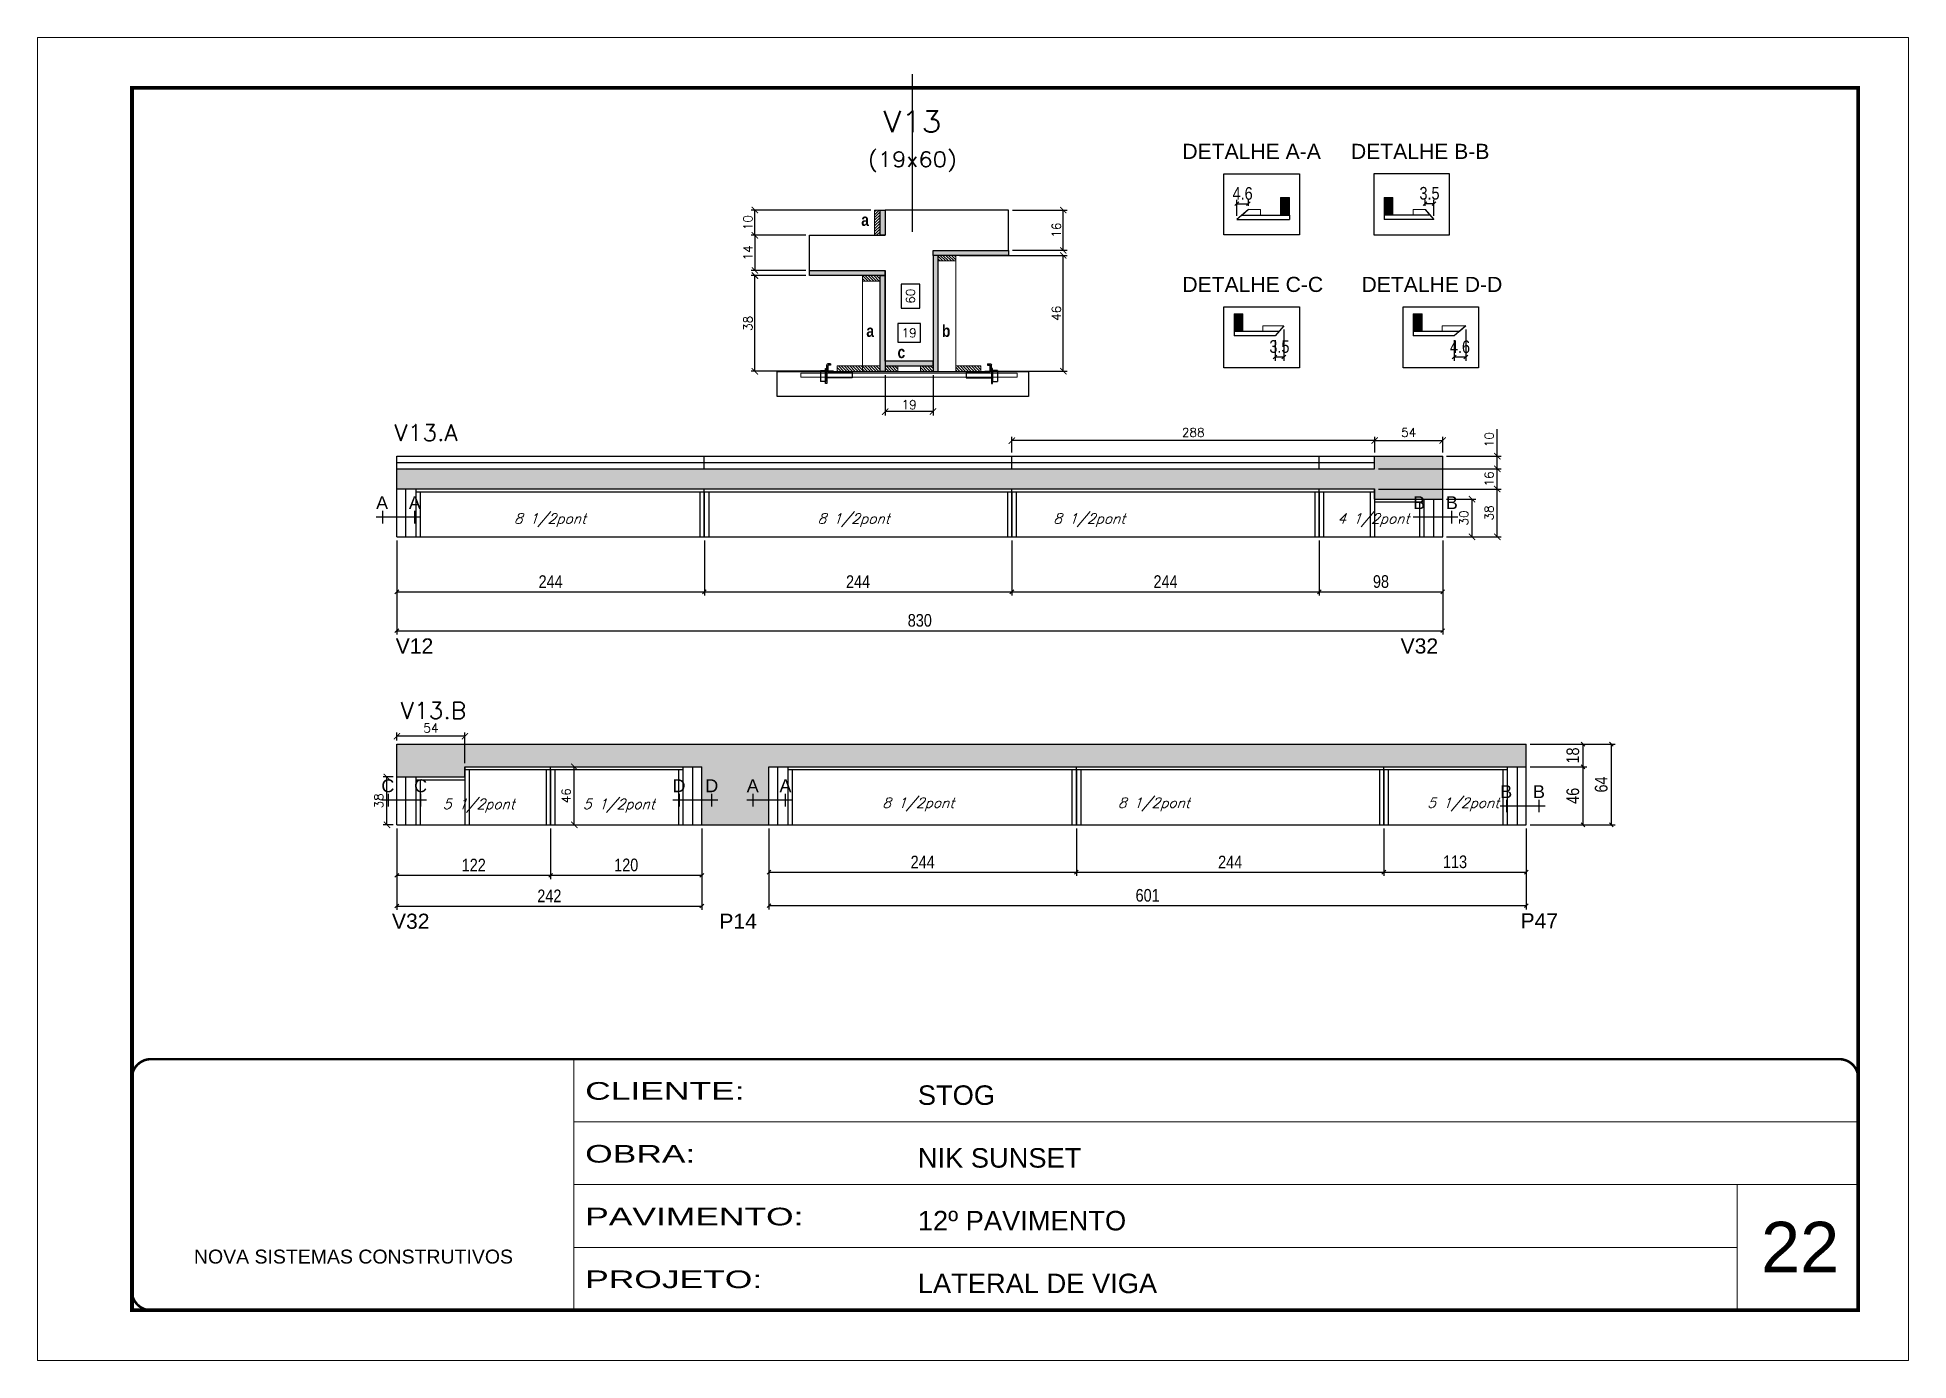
# Model space of a CAD drawing. Extents: x -10448 to -1189, y -11772 to 17235.
# Drawn here: x -8850 to -7365, y 10051 to 11101 of the extents above; entities that cross this region are included whole.
import ezdxf
from ezdxf.enums import TextEntityAlignment as Align

# ---------------------------------------------------------------- set-up
doc = ezdxf.new("R2010")
doc.units = 0
for name, pattern in [('CONTINUO', [0]), ('DASHED', [0.75, 0.5, -0.25]), ('HIDDEN', [0.375, 0.25, -0.125])]:
    doc.linetypes.add(name, pattern=pattern)
for name, color, linetype in [('5', 5, 'Continuous'), ('barrote', 251, 'Continuous'), ('COTA', 241, 'Continuous'), ('Cota Seção (2x)', 4, 'Continuous'), ('detalhes', 4, 'Continuous'), ('Painéis', 200, 'Continuous'), ('presilha', 1, 'Continuous'), ('SARR_2.2x10', 60, 'Continuous'), ('SARR_2.2x7', 40, 'Continuous'), ('SARR_3.5x7', 81, 'Continuous'), ('texto', 7, 'Continuous'), ('Texto de Titulo', 7, 'Continuous'), ('Texto Qtd Sarr', 242, 'Continuous')]:
    doc.layers.add(name, color=color, linetype=linetype)
for name, color, linetype, lineweight in [('CARIMBO', 255, 'Continuous', 9), ('CONCRETO', 251, 'Continuous', 25), ('Escoras', 2, 'Continuous', 25), ('Folhas', 255, 'Continuous', 9), ('Hachura', 251, 'Continuous', 9), ('Madeira', 126, 'Continuous', 18), ('Sarr 2.2x7', 40, 'Continuous', 9), ('SARRAFO DE PRESSAO', 251, 'DASHED', 9), ('SCO-___-LAJ', 2, 'Continuous', 0), ('Texto Seção', 7, 'Continuous', 15)]:
    doc.layers.add(name, color=color, linetype=linetype, lineweight=lineweight)
doc.styles.add('ARIAL', font='arial.ttf')
doc.styles.add('COTA TECNICA', font='techl___.ttf', dxfattribs={"height": 10})
doc.styles.add('REGUA-120', font='ROMANS.shx', dxfattribs={"height": 15})
doc.styles.add('Romans', font='romans.shx')
doc.styles.get("Standard").update_dxf_attribs({"font": 'arial.ttf'})
doc.styles.add('TECNICA', font='techb___.ttf', dxfattribs={"height": 10})
doc.styles.add('Tecnologia', font='')
doc.styles.get('Tecnologia').set_extended_font_data('Forgotten Futurist')
doc.dimstyles.new('Cota Paínel', dxfattribs={"dimtxt": 7, "dimasz": 5, "dimexe": 3, "dimexo": 3, "dimgap": 3, "dimtad": 1, "dimdec": 1, "dimzin": 12, "dimdsep": 46, "dimtxsty": 'Romans', "dimblk": 'ARCHTICK', "dimcen": 0, "dimclrd": 4, "dimclre": 4, "dimclrt": 1, "dimadec": 1, "dimazin": 3, "dimtfac": 1, "dimtdec": 1, "dimtmove": 0, "dimatfit": 3, "dimldrblk": 'OBLIQUE', "dimfxl": 1, "dimtolj": 1, "dimtzin": 12, "dimarcsym": 0})
doc.dimstyles.new('Cota Seção (2x)', dxfattribs={"dimtxt": 7, "dimasz": 5, "dimexe": 3, "dimexo": 3, "dimgap": 2, "dimtad": 3, "dimdec": 1, "dimlfac": 0.5, "dimzin": 12, "dimdsep": 46, "dimtxsty": 'Romans', "dimblk": 'ARCHTICK', "dimcen": 0, "dimclrd": 4, "dimclre": 4, "dimclrt": 1, "dimadec": 1, "dimazin": 3, "dimtfac": 1, "dimtdec": 1, "dimtmove": 0, "dimatfit": 3, "dimldrblk": 'OBLIQUE', "dimfxl": 1, "dimtolj": 1, "dimtzin": 12, "dimarcsym": 0})
doc.dimstyles.new('Cota Seção interna', dxfattribs={"dimtxt": 7, "dimasz": 6, "dimexe": 0.18, "dimexo": 2, "dimgap": -4, "dimtad": 3, "dimdec": 1, "dimlfac": 0.5, "dimzin": 12, "dimdsep": 46, "dimtxsty": 'Romans', "dimblk": 'ARCHTICK', "dimcen": 0.09, "dimse1": 1, "dimse2": 1, "dimsd1": 1, "dimsd2": 1, "dimclrd": 180, "dimclre": 5, "dimclrt": 1, "dimadec": 0, "dimazin": 3, "dimtfac": 1, "dimtdec": 1, "dimtofl": 0, "dimtmove": 0, "dimatfit": 3, "dimldrblk": 'ARCHTICK', "dimfxl": 1, "dimtolj": 1, "dimtzin": 0, "dimarcsym": 0})
doc.dimstyles.new('PAINEL', dxfattribs={"dimtxt": 10, "dimasz": 3, "dimexe": 3, "dimexo": 3, "dimgap": 3, "dimtad": 1, "dimdec": 1, "dimzin": 12, "dimdsep": 46, "dimtxsty": 'COTA TECNICA', "dimblk1": 'OBLIQUE', "dimblk2": 'OBLIQUE', "dimsah": 1, "dimcen": 0.9, "dimclrd": 4, "dimclre": 4, "dimclrt": 240, "dimadec": 1, "dimazin": 3, "dimtfac": 1, "dimtdec": 1, "dimtmove": 0, "dimatfit": 3, "dimfxl": 1, "dimtolj": 1, "dimtzin": 12, "dimarcsym": 0})
pattern_1 = [(315, (14397.3183, 2606.7147), (1.12253202, 1.12253202), [])]

msp = doc.modelspace()

# ---------------------------------------------------------------- texts
at = {"layer": '5', "color": 7, "linetype": 'Continuous'}
for s, rotation, p in [('DETALHE A-A', 359.99996, (-7941.13, 11004.93)), ('DETALHE B-B', 0.00004, (-7807.34, 11004.93)), ('DETALHE C-C', 359.99996, (-7941.13, 10899.36)), ('DETALHE D-D', 359.99996, (-7798.96, 10899.36))]:
    msp.add_text(s, height=12, rotation=rotation, dxfattribs=at).set_placement(p)
at = {"layer": '5', "linetype": 'Continuous'}
for s, p in [('V12', (-8565.44, 10612.44)), ('V32', (-7767.94, 10612.44)), ('V32', (-8568.44, 10393.99)), ('P14', (-8308.61, 10393.99)), ('P47', (-7672.74, 10394.37))]:
    msp.add_text(s, height=12, rotation=0.00004, dxfattribs=at).set_placement(p)
at = {"layer": 'CARIMBO', "style": 'ARIAL'}
msp.add_text('22', height=40, dxfattribs=at).set_placement((-7481.92, 10121.5))
at = {"layer": 'detalhes', "style": 'TECNICA'}
for s, p in [('a', (-8195.96, 10951.78)), ('a', (-8191.92, 10863.68)), ('b', (-8131.95, 10863.69)), ('c', (-8167.18, 10846.85))]:
    msp.add_text(s, height=9.6, dxfattribs=at).set_placement(p)
at = {"layer": 'detalhes', "color": 0, "linetype": 'Continuous', "style": 'ARIAL'}
for s, p in [('A', (-8576.25, 10732.12)), ('A', (-8550.26, 10732.12)), ('B', (-7753.25, 10732.12)), ('B', (-7727.26, 10732.12)), ('C', (-8571.67, 10507.5)), ('C', (-8545.68, 10507.5)), ('D', (-8340.62, 10507.5)), ('D', (-8314.63, 10507.5)), ('A', (-8282.1, 10507.5)), ('A', (-8256.11, 10507.5)), ('B', (-7684.12, 10502.84)), ('B', (-7658.12, 10502.84))]:
    msp.add_text(s, height=10.22, dxfattribs=at).set_placement(p, align=Align.MIDDLE_CENTER)
at = {"layer": 'texto', "color": 2, "char_height": 8, "attachment_point": 5, "style": 'Romans'}
for s, insert in [('{\\Q19;\\C256;8 1/2pont}', (-8443.02, 10718.25)), ('{\\Q19;\\C256;8 1/2pont}', (-8202.02, 10718.25)), ('{\\Q19;\\C256;8 1/2pont}', (-8015.02, 10718.25)), ('{\\Q19;\\C256;4 1/2pont}', (-7789.52, 10718.25)), ('{\\Q19;\\C256;8 1/2pont}', (-8150.73, 10492.72)), ('{\\Q19;\\C256;8 1/2pont}', (-7963.73, 10492.72)), ('{\\Q19;\\C256;5 1/2pont}', (-7718.23, 10492.72)), ('{\\Q19;\\C256;5 1/2pont}', (-8499.52, 10491.72)), ('{\\Q19;\\C256;5 1/2pont}', (-8388.36, 10491.72))]:
    msp.add_mtext(s, dxfattribs=dict(at, insert=insert))
at = {"layer": 'Texto Seção', "style": 'REGUA-120', "width": 1.05}
for s, p in [('V13.A', (-8566.52, 10781.21)), ('V13.B', (-8561.52, 10560.71))]:
    msp.add_text(s, height=13, dxfattribs=at).set_placement(p)

# ---------------------------------------------------------------- blocks, each defined once
blk = doc.blocks.new('9999999999')
at = {"color": 30, "linetype": 'CONTINUO'}
for p, q in [((98564.6, 34230.2), (98564.6, 34429.4)), ((98564.6, 34379.6), (99584, 34379.6)), ((98564.6, 34329.8), (99488, 34329.8)), ((99584, 34329.8), (99488, 34329.8)), ((99488, 34329.8), (99488, 34230.2)), ((98564.6, 34280), (99488, 34280))]:
    blk.add_line(p, q, dxfattribs=at)
at = {"color": 30, "linetype": 'CONTINUO', "const_width": 2}
blk.add_lwpolyline([(99584, 34230.2), (99584, 34414.4, 0.414214), (99569, 34429.4), (98229, 34429.4, 0.414214), (98214, 34414.4), (98214, 34245.2, 0.414214), (98229, 34230.2), (99584, 34230.2)], format="xyb", dxfattribs=at)
at = {"layer": 'Folhas'}
blk.add_lwpolyline([(98139, 34190.2), (99624, 34190.2), (99624, 35240.2), (98139, 35240.2)], close=True, dxfattribs=at)
at = {"layer": 'Folhas', "color": 30, "const_width": 3}
blk.add_lwpolyline([(98214, 34230.2), (99584, 34230.2), (99584, 35200.2), (98214, 35200.2)], close=True, dxfattribs=at)
at = {"color": 7, "linetype": 'Continuous', "ltscale": 5, "style": 'ARIAL'}
for s, height, p in [('STOG', 15.48, (98837.7, 34393.1)), ('NIK SUNSET', 15.48, (98837.7, 34343.3)), ('12º PAVIMENTO', 15.483, (98837.7, 34293.5)), ('NOVA SISTEMAS CONSTRUTIVOS', 11.059, (98263.2, 34267.2)), ('LATERAL DE VIGA', 15.483, (98837.7, 34243.7))]:
    blk.add_text(s, height=height, dxfattribs=at).set_placement(p)
at = {"layer": 'Folhas', "color": 7, "style": 'Tecnologia', "width": 1.5}
for s, p in [('CLIENTE:', (98573.7, 34397.2)), ('OBRA:', (98573.7, 34347.3)), ('PAVIMENTO:', (98573.7, 34297.5)), ('PROJETO:', (98573.7, 34247.7))]:
    blk.add_text(s, height=14, dxfattribs=at).set_placement(p)
blk = doc.blocks.new('_ArchTick')
at = {"color": 0, "linetype": 'ByBlock', "const_width": 0.15}
blk.add_lwpolyline([(-0.5, -0.5), (0.5, 0.5)], dxfattribs=at)
blk = doc.blocks.new('*D510')
at = {"layer": 'COTA', "color": 4, "lineweight": -2, "transparency": 16777216}
for p, q in [((-8118, 10928.4), (-8032.6, 10928.4)), ((-8035.6, 10836.4), (-8035.6, 10928.4)), ((-8098, 10836.4), (-8032.6, 10836.4))]:
    blk.add_line(p, q, dxfattribs=at)
at = {"layer": 'Defpoints', "color": 0, "transparency": 16777216}
for p in [(-8121, 10928.4), (-8035.6, 10928.4), (-8101, 10836.4)]:
    blk.add_point(p, dxfattribs=at)
at = {"layer": 'COTA', "color": 4, "lineweight": -2, "transparency": 16777216, "xscale": 5, "yscale": 5, "zscale": 5}
for p, rotation in [((-8035.6, 10928.4), 90), ((-8035.6, 10836.4), 270)]:
    blk.add_blockref('_ArchTick', p, dxfattribs=dict(at, rotation=rotation))
at = {"layer": 'COTA', "color": 1, "transparency": 16777216, "insert": (-8041.1, 10882.4), "char_height": 7, "attachment_point": 5, "rotation": 90, "style": 'Romans'}
blk.add_mtext('\\A1;46', dxfattribs=at)
blk = doc.blocks.new('_Oblique')
at = {"color": 0, "linetype": 'ByBlock', "lineweight": -2}
blk.add_line((-0.5, -0.5), (0.5, 0.5), dxfattribs=at)
blk = doc.blocks.new('*D511')
at = {"layer": 'Cota Seção (2x)', "color": 180, "lineweight": -2, "transparency": 16777216}
for p, q in [((-8149.4, 10905.5), (-8164.4, 10905.5)), ((-8164.4, 10905.5), (-8164.4, 10886.5)), ((-8149.4, 10886.5), (-8149.4, 10905.5)), ((-8164.4, 10886.5), (-8149.4, 10886.5))]:
    blk.add_line(p, q, dxfattribs=at)
at = {"layer": 'Defpoints', "color": 0, "transparency": 16777216}
for p in [(-8177, 10964.4), (-8145.4, 10964.4), (-8177.3, 10844.4)]:
    blk.add_point(p, dxfattribs=at)
at = {"layer": 'Cota Seção (2x)', "color": 1, "transparency": 16777216, "insert": (-8156.9, 10896), "char_height": 7, "attachment_point": 5, "rotation": 90, "style": 'Romans'}
blk.add_mtext('\\A1;60', dxfattribs=at)
blk = doc.blocks.new('PRESILHA METÁLICA 1')
at = {"layer": 'presilha'}
for p, q in [((0, 13), (6, 13)), ((0, 13), (0, 0)), ((6, 0), (0, 0)), ((6, 15.5), (7.5, 15.5)), ((6, -2.5), (6, 15.5)), ((6, 13), (6, 0)), ((7.5, 10.6), (7.5, 19.9)), ((7.5, 15.5), (7.5, -2.5)), ((37.5, 4.1), (7.5, 4.1)), ((12, 21), (8.6, 21)), ((9, 11.6), (9, 18.9)), ((12, 19.5), (9.6, 19.5)), ((37.5, 11), (9.6, 11)), ((12, 21), (12, 19.5)), ((37.5, 11), (37.5, 4.1)), ((7.5, -2.5), (6, -2.5))]:
    blk.add_line(p, q, dxfattribs=at)
for centre, radius, start, end in [((8.6, 19.9), 1.14, 90, 180), ((9.6, 18.9), 0.57, 90, 180), ((9.6, 11.6), 0.57, 180, 270)]:
    blk.add_arc(centre, radius, start, end, dxfattribs=at)
blk = doc.blocks.new('*D512')
at = {"layer": 'COTA', "color": 4, "lineweight": -2, "transparency": 16777216}
for p, q in [((-8177, 10833.4), (-8177, 10801.4)), ((-8139, 10833.4), (-8139, 10801.4)), ((-8139, 10804.4), (-8177, 10804.4))]:
    blk.add_line(p, q, dxfattribs=at)
at = {"layer": 'Defpoints', "color": 0, "transparency": 16777216}
for p in [(-8177, 10836.4), (-8139, 10836.4), (-8177, 10804.4)]:
    blk.add_point(p, dxfattribs=at)
at = {"layer": 'COTA', "color": 4, "lineweight": -2, "transparency": 16777216, "xscale": 5, "yscale": 5, "zscale": 5, "rotation": 180}
blk.add_blockref('_ArchTick', (-8177, 10804.4), dxfattribs=at)
at = {"layer": 'COTA', "color": 4, "lineweight": -2, "transparency": 16777216, "xscale": 5, "yscale": 5, "zscale": 5}
blk.add_blockref('_ArchTick', (-8139, 10804.4), dxfattribs=at)
at = {"layer": 'COTA', "color": 1, "transparency": 16777216, "insert": (-8158, 10809.9), "char_height": 7, "attachment_point": 5, "style": 'Romans'}
blk.add_mtext('\\A1;19', dxfattribs=at)
blk = doc.blocks.new('*D508')
at = {"layer": 'COTA', "color": 4, "lineweight": -2, "transparency": 16777216}
for p, q in [((-8240, 10944.4), (-8283.4, 10944.4)), ((-8280.4, 10944.4), (-8280.4, 10916.4)), ((-8240, 10916.4), (-8283.4, 10916.4))]:
    blk.add_line(p, q, dxfattribs=at)
at = {"layer": 'Defpoints', "color": 0, "transparency": 16777216}
for p in [(-8237, 10944.4), (-8280.4, 10916.4), (-8237, 10916.4)]:
    blk.add_point(p, dxfattribs=at)
at = {"layer": 'COTA', "color": 4, "lineweight": -2, "transparency": 16777216, "xscale": 5, "yscale": 5, "zscale": 5}
for p, rotation in [((-8280.4, 10944.4), 90), ((-8280.4, 10916.4), 270)]:
    blk.add_blockref('_ArchTick', p, dxfattribs=dict(at, rotation=rotation))
at = {"layer": 'COTA', "color": 1, "transparency": 16777216, "insert": (-8285.9, 10930.4), "char_height": 7, "attachment_point": 5, "rotation": 90, "style": 'Romans'}
blk.add_mtext('\\A1;14', dxfattribs=at)
blk = doc.blocks.new('*D509')
at = {"layer": 'COTA', "color": 4, "lineweight": -2, "transparency": 16777216}
for p, q in [((-8240, 10912.4), (-8283.4, 10912.4)), ((-8280.4, 10836.4), (-8280.4, 10912.4)), ((-8218, 10836.4), (-8283.4, 10836.4))]:
    blk.add_line(p, q, dxfattribs=at)
at = {"layer": 'Defpoints', "color": 0, "transparency": 16777216}
for p in [(-8280.4, 10912.4), (-8237, 10912.4), (-8215, 10836.4)]:
    blk.add_point(p, dxfattribs=at)
at = {"layer": 'COTA', "color": 4, "lineweight": -2, "transparency": 16777216, "xscale": 5, "yscale": 5, "zscale": 5}
for p, rotation in [((-8280.4, 10912.4), 90), ((-8280.4, 10836.4), 270)]:
    blk.add_blockref('_ArchTick', p, dxfattribs=dict(at, rotation=rotation))
at = {"layer": 'COTA', "color": 1, "transparency": 16777216, "insert": (-8285.9, 10874.4), "char_height": 7, "attachment_point": 5, "rotation": 90, "style": 'Romans'}
blk.add_mtext('\\A1;38', dxfattribs=at)
blk = doc.blocks.new('*D513')
at = {"layer": 'COTA', "color": 4, "lineweight": -2, "transparency": 16777216}
for p, q in [((-8188.4, 10964.4), (-8283.4, 10964.4)), ((-8280.4, 10944.4), (-8280.4, 10964.4)), ((-8240, 10944.4), (-8283.4, 10944.4))]:
    blk.add_line(p, q, dxfattribs=at)
at = {"layer": 'Defpoints', "color": 0, "transparency": 16777216}
for p in [(-8280.4, 10964.4), (-8185.4, 10964.4), (-8237, 10944.4)]:
    blk.add_point(p, dxfattribs=at)
at = {"layer": 'COTA', "color": 4, "lineweight": -2, "transparency": 16777216, "xscale": 5, "yscale": 5, "zscale": 5}
for p, rotation in [((-8280.4, 10964.4), 90), ((-8280.4, 10944.4), 270)]:
    blk.add_blockref('_ArchTick', p, dxfattribs=dict(at, rotation=rotation))
at = {"layer": 'COTA', "color": 1, "transparency": 16777216, "insert": (-8285.9, 10954.4), "char_height": 7, "attachment_point": 5, "rotation": 90, "style": 'Romans'}
blk.add_mtext('\\A1;10', dxfattribs=at)
blk = doc.blocks.new('*D514')
at = {"layer": 'Cota Seção (2x)', "color": 180, "lineweight": -2, "transparency": 16777216}
for p, q in [((-8149, 10874.4), (-8167, 10874.4)), ((-8167, 10874.4), (-8167, 10859.4)), ((-8149, 10859.4), (-8149, 10874.4)), ((-8167, 10859.4), (-8149, 10859.4))]:
    blk.add_line(p, q, dxfattribs=at)
at = {"layer": 'Defpoints', "color": 0, "transparency": 16777216}
for p in [(-8177, 10855.4), (-8177, 10844.4), (-8139, 10844.4)]:
    blk.add_point(p, dxfattribs=at)
at = {"layer": 'Cota Seção (2x)', "color": 1, "transparency": 16777216, "insert": (-8158, 10866.9), "char_height": 7, "attachment_point": 5, "style": 'Romans'}
blk.add_mtext('\\A1;19', dxfattribs=at)
blk = doc.blocks.new('*D515')
at = {"layer": 'COTA', "color": 4, "lineweight": -2, "transparency": 16777216}
for p, q in [((-8076, 10964.4), (-8032.6, 10964.4)), ((-8035.6, 10932.4), (-8035.6, 10964.4)), ((-8076, 10932.4), (-8032.6, 10932.4))]:
    blk.add_line(p, q, dxfattribs=at)
at = {"layer": 'Defpoints', "color": 0, "transparency": 16777216}
for p in [(-8079, 10964.4), (-8035.6, 10964.4), (-8079, 10932.4)]:
    blk.add_point(p, dxfattribs=at)
at = {"layer": 'COTA', "color": 4, "lineweight": -2, "transparency": 16777216, "xscale": 5, "yscale": 5, "zscale": 5}
for p, rotation in [((-8035.6, 10964.4), 90), ((-8035.6, 10932.4), 270)]:
    blk.add_blockref('_ArchTick', p, dxfattribs=dict(at, rotation=rotation))
at = {"layer": 'COTA', "color": 1, "transparency": 16777216, "insert": (-8041.1, 10948.4), "char_height": 7, "attachment_point": 5, "rotation": 90, "style": 'Romans'}
blk.add_mtext('\\A1;16', dxfattribs=at)
blk = doc.blocks.new('titulo1')
at = {"layer": 'Defpoints', "color": 252, "linetype": 'HIDDEN', "ltscale": 2}
blk.add_line((0, 0), (0, 125), dxfattribs=at)
at = {"layer": 'Defpoints', "style": 'Romans', "oblique": 15}
blk.add_attdef('FOLHA', text='', height=10, dxfattribs=at).set_placement((0, 15.6), align=Align.MIDDLE_CENTER)
at = {"layer": 'Texto Qtd Sarr', "color": 3, "style": 'Romans', "oblique": 15}
for tag, height, p in [('TITULO', 17, (0, 71.4)), ('SEÇÃO', 12, (0, 41.5))]:
    blk.add_attdef(tag, text='', height=height, dxfattribs=at).set_placement(p, align=Align.MIDDLE_CENTER)
blk = doc.blocks.new('*D516')
at = {"layer": 'COTA', "color": 4, "lineweight": -2, "transparency": 16777216}
for p, q in [((-7731.5, 10743), (-7688.2, 10743)), ((-7691.2, 10705), (-7691.2, 10743)), ((-7731.5, 10705), (-7688.2, 10705))]:
    blk.add_line(p, q, dxfattribs=at)
at = {"layer": 'Defpoints', "color": 0, "transparency": 16777216}
for p in [(-7734.5, 10743), (-7691.2, 10743), (-7734.5, 10705)]:
    blk.add_point(p, dxfattribs=at)
at = {"layer": 'COTA', "color": 4, "lineweight": -2, "transparency": 16777216, "xscale": 5, "yscale": 5, "zscale": 5}
for p, rotation in [((-7691.2, 10743), 90), ((-7691.2, 10705), 270)]:
    blk.add_blockref('_ArchTick', p, dxfattribs=dict(at, rotation=rotation))
at = {"layer": 'COTA', "color": 1, "transparency": 16777216, "insert": (-7697.7, 10724), "char_height": 7, "attachment_point": 5, "rotation": 90, "style": 'Romans'}
blk.add_mtext('\\A1;38', dxfattribs=at)
blk = doc.blocks.new('*D517')
at = {"layer": 'COTA', "color": 4, "linetype": 'ByBlock', "lineweight": -2, "transparency": 16777216}
for p, q in [((-7731.5, 10759), (-7688.2, 10759)), ((-7691.2, 10743), (-7691.2, 10759)), ((-7785.5, 10743), (-7688.2, 10743))]:
    blk.add_line(p, q, dxfattribs=at)
at = {"layer": 'Defpoints', "color": 0, "linetype": 'ByBlock', "transparency": 16777216}
for p in [(-7734.5, 10759), (-7691.2, 10759), (-7788.5, 10743)]:
    blk.add_point(p, dxfattribs=at)
at = {"layer": 'COTA', "color": 4, "linetype": 'ByBlock', "lineweight": -2, "transparency": 16777216, "xscale": 5, "yscale": 5, "zscale": 5}
for p, rotation in [((-7691.2, 10759), 90), ((-7691.2, 10743), 270)]:
    blk.add_blockref('_ArchTick', p, dxfattribs=dict(at, rotation=rotation))
at = {"layer": 'COTA', "color": 1, "linetype": 'ByBlock', "transparency": 16777216, "insert": (-7697.7, 10751), "char_height": 7, "attachment_point": 5, "rotation": 90, "style": 'Romans'}
blk.add_mtext('\\A1;16', dxfattribs=at)
blk = doc.blocks.new('*D518')
at = {"layer": 'COTA', "color": 4, "linetype": 'ByBlock', "lineweight": -2, "transparency": 16777216}
for p, q in [((-8564.5, 10702), (-8564.5, 10658.4)), ((-8320.5, 10702), (-8320.5, 10658.4)), ((-8564.5, 10661.4), (-8320.5, 10661.4))]:
    blk.add_line(p, q, dxfattribs=at)
at = {"layer": 'Defpoints', "color": 0, "linetype": 'ByBlock', "transparency": 16777216}
for p in [(-8564.5, 10705), (-8320.5, 10705), (-8320.5, 10661.4)]:
    blk.add_point(p, dxfattribs=at)
at = {"layer": 'COTA', "color": 4, "linetype": 'ByBlock', "lineweight": -2, "transparency": 16777216, "xscale": 3, "yscale": 3, "zscale": 3, "rotation": 180}
blk.add_blockref('_Oblique', (-8564.5, 10661.4), dxfattribs=at)
at = {"layer": 'COTA', "color": 4, "linetype": 'ByBlock', "lineweight": -2, "transparency": 16777216, "xscale": 3, "yscale": 3, "zscale": 3}
blk.add_blockref('_Oblique', (-8320.5, 10661.4), dxfattribs=at)
at = {"layer": 'COTA', "color": 240, "linetype": 'ByBlock', "transparency": 16777216, "insert": (-8442.5, 10669.5), "char_height": 10, "attachment_point": 5, "style": 'COTA TECNICA'}
blk.add_mtext('\\A1;244', dxfattribs=at)
blk = doc.blocks.new('*D519')
at = {"layer": 'COTA', "color": 4, "linetype": 'ByBlock', "lineweight": -2, "transparency": 16777216}
for p, q in [((-8320.5, 10702), (-8320.5, 10658.4)), ((-8076.5, 10702), (-8076.5, 10658.4)), ((-8320.5, 10661.4), (-8076.5, 10661.4))]:
    blk.add_line(p, q, dxfattribs=at)
at = {"layer": 'Defpoints', "color": 0, "linetype": 'ByBlock', "transparency": 16777216}
for p in [(-8320.5, 10705), (-8076.5, 10705), (-8076.5, 10661.4)]:
    blk.add_point(p, dxfattribs=at)
at = {"layer": 'COTA', "color": 4, "linetype": 'ByBlock', "lineweight": -2, "transparency": 16777216, "xscale": 3, "yscale": 3, "zscale": 3, "rotation": 180}
blk.add_blockref('_Oblique', (-8320.5, 10661.4), dxfattribs=at)
at = {"layer": 'COTA', "color": 4, "linetype": 'ByBlock', "lineweight": -2, "transparency": 16777216, "xscale": 3, "yscale": 3, "zscale": 3}
blk.add_blockref('_Oblique', (-8076.5, 10661.4), dxfattribs=at)
at = {"layer": 'COTA', "color": 240, "linetype": 'ByBlock', "transparency": 16777216, "insert": (-8198.5, 10669.5), "char_height": 10, "attachment_point": 5, "style": 'COTA TECNICA'}
blk.add_mtext('\\A1;244', dxfattribs=at)
blk = doc.blocks.new('*D520')
at = {"layer": 'COTA', "color": 4, "linetype": 'ByBlock', "lineweight": -2, "transparency": 16777216}
for p, q in [((-8564.5, 10702), (-8564.5, 10627.5)), ((-7734.5, 10702), (-7734.5, 10627.5)), ((-8564.5, 10630.5), (-7734.5, 10630.5))]:
    blk.add_line(p, q, dxfattribs=at)
at = {"layer": 'Defpoints', "color": 0, "linetype": 'ByBlock', "transparency": 16777216}
for p in [(-8564.5, 10705), (-7734.5, 10705), (-7734.5, 10630.5)]:
    blk.add_point(p, dxfattribs=at)
at = {"layer": 'COTA', "color": 4, "linetype": 'ByBlock', "lineweight": -2, "transparency": 16777216, "xscale": 3, "yscale": 3, "zscale": 3, "rotation": 180}
blk.add_blockref('_Oblique', (-8564.5, 10630.5), dxfattribs=at)
at = {"layer": 'COTA', "color": 4, "linetype": 'ByBlock', "lineweight": -2, "transparency": 16777216, "xscale": 3, "yscale": 3, "zscale": 3}
blk.add_blockref('_Oblique', (-7734.5, 10630.5), dxfattribs=at)
at = {"layer": 'COTA', "color": 240, "linetype": 'ByBlock', "transparency": 16777216, "insert": (-8149.5, 10638.7), "char_height": 10, "attachment_point": 5, "style": 'COTA TECNICA'}
blk.add_mtext('\\A1;830', dxfattribs=at)
blk = doc.blocks.new('*D521')
at = {"layer": 'COTA', "color": 4, "linetype": 'ByBlock', "lineweight": -2, "transparency": 16777216}
for p, q in [((-7832.5, 10702), (-7832.5, 10658.4)), ((-7734.5, 10689.8), (-7734.5, 10658.4)), ((-7832.5, 10661.4), (-7734.5, 10661.4))]:
    blk.add_line(p, q, dxfattribs=at)
at = {"layer": 'Defpoints', "color": 0, "linetype": 'ByBlock', "transparency": 16777216}
for p in [(-7832.5, 10705), (-7734.5, 10692.8), (-7734.5, 10661.4)]:
    blk.add_point(p, dxfattribs=at)
at = {"layer": 'COTA', "color": 4, "linetype": 'ByBlock', "lineweight": -2, "transparency": 16777216, "xscale": 3, "yscale": 3, "zscale": 3, "rotation": 180}
blk.add_blockref('_Oblique', (-7832.5, 10661.4), dxfattribs=at)
at = {"layer": 'COTA', "color": 4, "linetype": 'ByBlock', "lineweight": -2, "transparency": 16777216, "xscale": 3, "yscale": 3, "zscale": 3}
blk.add_blockref('_Oblique', (-7734.5, 10661.4), dxfattribs=at)
at = {"layer": 'COTA', "color": 240, "linetype": 'ByBlock', "transparency": 16777216, "insert": (-7783.5, 10669.5), "char_height": 10, "attachment_point": 5, "style": 'COTA TECNICA'}
blk.add_mtext('\\A1;98', dxfattribs=at)
blk = doc.blocks.new('*D522')
at = {"layer": 'COTA', "color": 4, "linetype": 'ByBlock', "lineweight": -2, "transparency": 16777216}
for p, q in [((-8076.5, 10702), (-8076.5, 10658.4)), ((-7832.5, 10702), (-7832.5, 10658.4)), ((-8076.5, 10661.4), (-7832.5, 10661.4))]:
    blk.add_line(p, q, dxfattribs=at)
at = {"layer": 'Defpoints', "color": 0, "linetype": 'ByBlock', "transparency": 16777216}
for p in [(-8076.5, 10705), (-7832.5, 10705), (-7832.5, 10661.4)]:
    blk.add_point(p, dxfattribs=at)
at = {"layer": 'COTA', "color": 4, "linetype": 'ByBlock', "lineweight": -2, "transparency": 16777216, "xscale": 3, "yscale": 3, "zscale": 3, "rotation": 180}
blk.add_blockref('_Oblique', (-8076.5, 10661.4), dxfattribs=at)
at = {"layer": 'COTA', "color": 4, "linetype": 'ByBlock', "lineweight": -2, "transparency": 16777216, "xscale": 3, "yscale": 3, "zscale": 3}
blk.add_blockref('_Oblique', (-7832.5, 10661.4), dxfattribs=at)
at = {"layer": 'COTA', "color": 240, "linetype": 'ByBlock', "transparency": 16777216, "insert": (-7954.5, 10669.5), "char_height": 10, "attachment_point": 5, "style": 'COTA TECNICA'}
blk.add_mtext('\\A1;244', dxfattribs=at)
blk = doc.blocks.new('*D523')
at = {"layer": 'COTA', "color": 4, "linetype": 'ByBlock', "lineweight": -2, "transparency": 16777216}
for p, q in [((-7691.2, 10769), (-7691.2, 10790.4)), ((-7731.5, 10769), (-7688.2, 10769)), ((-7691.2, 10759), (-7691.2, 10769)), ((-7785.5, 10759), (-7688.2, 10759))]:
    blk.add_line(p, q, dxfattribs=at)
at = {"layer": 'Defpoints', "color": 0, "linetype": 'ByBlock', "transparency": 16777216}
for p in [(-7734.5, 10769), (-7691.2, 10769), (-7788.5, 10759)]:
    blk.add_point(p, dxfattribs=at)
at = {"layer": 'COTA', "color": 4, "linetype": 'ByBlock', "lineweight": -2, "transparency": 16777216, "xscale": 5, "yscale": 5, "zscale": 5}
for p, rotation in [((-7691.2, 10769), 90), ((-7691.2, 10759), 270)]:
    blk.add_blockref('_ArchTick', p, dxfattribs=dict(at, rotation=rotation))
at = {"layer": 'COTA', "color": 1, "linetype": 'ByBlock', "transparency": 16777216, "insert": (-7697.7, 10782.2), "char_height": 7, "attachment_point": 5, "rotation": 90, "style": 'Romans'}
blk.add_mtext('\\A1;10', dxfattribs=at)
blk = doc.blocks.new('*D527')
at = {"layer": 'Defpoints', "color": 0, "linetype": 'ByBlock', "transparency": 16777216}
for p in [(-7888.7, 10969.4), (-7888.7, 10964.8), (-7897.9, 10956.8)]:
    blk.add_point(p, dxfattribs=at)
at = {"layer": 'Escoras', "color": 4, "linetype": 'ByBlock', "lineweight": -2, "transparency": 16777216}
for p, q in [((-7897.9, 10959.8), (-7897.9, 10972.4)), ((-7897.9, 10969.4), (-7888.7, 10969.4)), ((-7888.7, 10967.8), (-7888.7, 10972.4))]:
    blk.add_line(p, q, dxfattribs=at)
at = {"layer": 'Escoras', "color": 4, "linetype": 'ByBlock', "lineweight": -2, "transparency": 16777216, "xscale": 3, "yscale": 3, "zscale": 3, "rotation": 180}
blk.add_blockref('_Oblique', (-7897.9, 10969.4), dxfattribs=at)
at = {"layer": 'Escoras', "color": 4, "linetype": 'ByBlock', "lineweight": -2, "transparency": 16777216, "xscale": 3, "yscale": 3, "zscale": 3}
blk.add_blockref('_Oblique', (-7888.7, 10969.4), dxfattribs=at)
at = {"layer": 'Escoras', "color": 240, "linetype": 'ByBlock', "transparency": 16777216, "insert": (-7893.3, 10977.5), "char_height": 10, "attachment_point": 5, "style": 'COTA TECNICA'}
blk.add_mtext('\\A1;4.6', dxfattribs=at)
blk = doc.blocks.new('*D528')
at = {"layer": 'Defpoints', "color": 0, "linetype": 'ByBlock', "transparency": 16777216}
for p in [(-7748.5, 10969.4), (-7748.5, 10964.8), (-7741.5, 10956.8)]:
    blk.add_point(p, dxfattribs=at)
at = {"layer": 'Escoras', "color": 4, "linetype": 'ByBlock', "lineweight": -2, "transparency": 16777216}
for p, q in [((-7748.5, 10967.8), (-7748.5, 10972.4)), ((-7741.5, 10969.4), (-7748.5, 10969.4)), ((-7741.5, 10959.8), (-7741.5, 10972.4))]:
    blk.add_line(p, q, dxfattribs=at)
at = {"layer": 'Escoras', "color": 4, "linetype": 'ByBlock', "lineweight": -2, "transparency": 16777216, "xscale": 3, "yscale": 3, "zscale": 3, "rotation": 180}
blk.add_blockref('_Oblique', (-7748.5, 10969.4), dxfattribs=at)
at = {"layer": 'Escoras', "color": 4, "linetype": 'ByBlock', "lineweight": -2, "transparency": 16777216, "xscale": 3, "yscale": 3, "zscale": 3}
blk.add_blockref('_Oblique', (-7741.5, 10969.4), dxfattribs=at)
at = {"layer": 'Escoras', "color": 240, "linetype": 'ByBlock', "transparency": 16777216, "insert": (-7745, 10977.6), "char_height": 10, "attachment_point": 5, "style": 'COTA TECNICA'}
blk.add_mtext('\\A1;3.5', dxfattribs=at)
blk = doc.blocks.new('*D529')
at = {"layer": 'COTA', "color": 4, "linetype": 'ByBlock', "lineweight": -2, "transparency": 16777216}
for p, q in [((-8564.5, 10473.5), (-8564.5, 10433.5)), ((-8442.5, 10473.5), (-8442.5, 10433.5)), ((-8564.5, 10436.5), (-8442.5, 10436.5))]:
    blk.add_line(p, q, dxfattribs=at)
at = {"layer": 'Defpoints', "color": 0, "linetype": 'ByBlock', "transparency": 16777216}
for p in [(-8564.5, 10476.5), (-8442.5, 10476.5), (-8442.5, 10436.5)]:
    blk.add_point(p, dxfattribs=at)
at = {"layer": 'COTA', "color": 4, "linetype": 'ByBlock', "lineweight": -2, "transparency": 16777216, "xscale": 3, "yscale": 3, "zscale": 3, "rotation": 180}
blk.add_blockref('_Oblique', (-8564.5, 10436.5), dxfattribs=at)
at = {"layer": 'COTA', "color": 4, "linetype": 'ByBlock', "lineweight": -2, "transparency": 16777216, "xscale": 3, "yscale": 3, "zscale": 3}
blk.add_blockref('_Oblique', (-8442.5, 10436.5), dxfattribs=at)
at = {"layer": 'COTA', "color": 240, "linetype": 'ByBlock', "transparency": 16777216, "insert": (-8503.5, 10444.6), "char_height": 10, "attachment_point": 5, "style": 'COTA TECNICA'}
blk.add_mtext('\\A1;122', dxfattribs=at)
blk = doc.blocks.new('*D530')
at = {"layer": 'COTA', "color": 4, "linetype": 'ByBlock', "lineweight": -2, "transparency": 16777216}
for p, q in [((-8442.5, 10473.5), (-8442.5, 10433.5)), ((-8322.5, 10473.5), (-8322.5, 10433.5)), ((-8442.5, 10436.5), (-8322.5, 10436.5))]:
    blk.add_line(p, q, dxfattribs=at)
at = {"layer": 'Defpoints', "color": 0, "linetype": 'ByBlock', "transparency": 16777216}
for p in [(-8442.5, 10476.5), (-8322.5, 10476.5), (-8322.5, 10436.5)]:
    blk.add_point(p, dxfattribs=at)
at = {"layer": 'COTA', "color": 4, "linetype": 'ByBlock', "lineweight": -2, "transparency": 16777216, "xscale": 3, "yscale": 3, "zscale": 3, "rotation": 180}
blk.add_blockref('_Oblique', (-8442.5, 10436.5), dxfattribs=at)
at = {"layer": 'COTA', "color": 4, "linetype": 'ByBlock', "lineweight": -2, "transparency": 16777216, "xscale": 3, "yscale": 3, "zscale": 3}
blk.add_blockref('_Oblique', (-8322.5, 10436.5), dxfattribs=at)
at = {"layer": 'COTA', "color": 240, "linetype": 'ByBlock', "transparency": 16777216, "insert": (-8382.5, 10444.6), "char_height": 10, "attachment_point": 5, "style": 'COTA TECNICA'}
blk.add_mtext('\\A1;120', dxfattribs=at)
blk = doc.blocks.new('*D531')
at = {"layer": 'COTA', "color": 4, "linetype": 'ByBlock', "lineweight": -2, "transparency": 16777216}
for p, q in [((-8564.5, 10473.5), (-8564.5, 10409)), ((-8322.5, 10473.5), (-8322.5, 10409)), ((-8564.5, 10412), (-8322.5, 10412))]:
    blk.add_line(p, q, dxfattribs=at)
at = {"layer": 'Defpoints', "color": 0, "linetype": 'ByBlock', "transparency": 16777216}
for p in [(-8564.5, 10476.5), (-8322.5, 10476.5), (-8322.5, 10412)]:
    blk.add_point(p, dxfattribs=at)
at = {"layer": 'COTA', "color": 4, "linetype": 'ByBlock', "lineweight": -2, "transparency": 16777216, "xscale": 3, "yscale": 3, "zscale": 3, "rotation": 180}
blk.add_blockref('_Oblique', (-8564.5, 10412), dxfattribs=at)
at = {"layer": 'COTA', "color": 4, "linetype": 'ByBlock', "lineweight": -2, "transparency": 16777216, "xscale": 3, "yscale": 3, "zscale": 3}
blk.add_blockref('_Oblique', (-8322.5, 10412), dxfattribs=at)
at = {"layer": 'COTA', "color": 240, "linetype": 'ByBlock', "transparency": 16777216, "insert": (-8443.5, 10420.1), "char_height": 10, "attachment_point": 5, "style": 'COTA TECNICA'}
blk.add_mtext('\\A1;242', dxfattribs=at)
blk = doc.blocks.new('*D532')
at = {"layer": 'COTA', "color": 4, "linetype": 'ByBlock', "lineweight": -2, "transparency": 16777216}
for p, q in [((-7665.2, 10522.5), (-7620.1, 10522.5)), ((-7623.1, 10476.5), (-7623.1, 10522.5)), ((-7665.2, 10476.5), (-7620.1, 10476.5))]:
    blk.add_line(p, q, dxfattribs=at)
at = {"layer": 'Defpoints', "color": 0, "linetype": 'ByBlock', "transparency": 16777216}
for p in [(-7668.2, 10522.5), (-7623.1, 10522.5), (-7668.2, 10476.5)]:
    blk.add_point(p, dxfattribs=at)
at = {"layer": 'COTA', "color": 4, "linetype": 'ByBlock', "lineweight": -2, "transparency": 16777216, "xscale": 3, "yscale": 3, "zscale": 3}
for p, rotation in [((-7623.1, 10522.5), 90), ((-7623.1, 10476.5), 270)]:
    blk.add_blockref('_Oblique', p, dxfattribs=dict(at, rotation=rotation))
at = {"layer": 'COTA', "color": 240, "linetype": 'ByBlock', "transparency": 16777216, "insert": (-7631.2, 10499.5), "char_height": 10, "attachment_point": 5, "rotation": 90, "style": 'COTA TECNICA'}
blk.add_mtext('\\A1;46', dxfattribs=at)
blk = doc.blocks.new('*D533')
at = {"layer": 'COTA', "color": 4, "linetype": 'ByBlock', "lineweight": -2, "transparency": 16777216}
for p, q in [((-7665.2, 10540.5), (-7620.1, 10540.5)), ((-7623.1, 10522.5), (-7623.1, 10540.5)), ((-7665.2, 10522.5), (-7620.1, 10522.5))]:
    blk.add_line(p, q, dxfattribs=at)
at = {"layer": 'Defpoints', "color": 0, "linetype": 'ByBlock', "transparency": 16777216}
for p in [(-7668.2, 10540.5), (-7623.1, 10540.5), (-7668.2, 10522.5)]:
    blk.add_point(p, dxfattribs=at)
at = {"layer": 'COTA', "color": 4, "linetype": 'ByBlock', "lineweight": -2, "transparency": 16777216, "xscale": 3, "yscale": 3, "zscale": 3}
for p, rotation in [((-7623.1, 10540.5), 90), ((-7623.1, 10522.5), 270)]:
    blk.add_blockref('_Oblique', p, dxfattribs=dict(at, rotation=rotation))
at = {"layer": 'COTA', "color": 240, "linetype": 'ByBlock', "transparency": 16777216, "insert": (-7631.2, 10531.5), "char_height": 10, "attachment_point": 5, "rotation": 90, "style": 'COTA TECNICA'}
blk.add_mtext('\\A1;18', dxfattribs=at)
blk = doc.blocks.new('*D534')
at = {"layer": 'COTA', "color": 4, "linetype": 'ByBlock', "lineweight": -2, "transparency": 16777216}
for p, q in [((-7665.2, 10540.5), (-7597.6, 10540.5)), ((-7600.6, 10476.5), (-7600.6, 10540.5)), ((-7665.2, 10476.5), (-7597.6, 10476.5))]:
    blk.add_line(p, q, dxfattribs=at)
at = {"layer": 'Defpoints', "color": 0, "linetype": 'ByBlock', "transparency": 16777216}
for p in [(-7668.2, 10540.5), (-7600.6, 10540.5), (-7668.2, 10476.5)]:
    blk.add_point(p, dxfattribs=at)
at = {"layer": 'COTA', "color": 4, "linetype": 'ByBlock', "lineweight": -2, "transparency": 16777216, "xscale": 3, "yscale": 3, "zscale": 3}
for p, rotation in [((-7600.6, 10540.5), 90), ((-7600.6, 10476.5), 270)]:
    blk.add_blockref('_Oblique', p, dxfattribs=dict(at, rotation=rotation))
at = {"layer": 'COTA', "color": 240, "linetype": 'ByBlock', "transparency": 16777216, "insert": (-7608.7, 10508.5), "char_height": 10, "attachment_point": 5, "rotation": 90, "style": 'COTA TECNICA'}
blk.add_mtext('\\A1;64', dxfattribs=at)
blk = doc.blocks.new('*D535')
at = {"layer": 'COTA', "color": 4, "linetype": 'ByBlock', "lineweight": -2, "transparency": 16777216}
for p, q in [((-8269.2, 10473.5), (-8269.2, 10435.9)), ((-8025.2, 10473.5), (-8025.2, 10435.9)), ((-8269.2, 10438.9), (-8025.2, 10438.9))]:
    blk.add_line(p, q, dxfattribs=at)
at = {"layer": 'Defpoints', "color": 0, "linetype": 'ByBlock', "transparency": 16777216}
for p in [(-8269.2, 10476.5), (-8025.2, 10476.5), (-8025.2, 10438.9)]:
    blk.add_point(p, dxfattribs=at)
at = {"layer": 'COTA', "color": 4, "linetype": 'ByBlock', "lineweight": -2, "transparency": 16777216, "xscale": 3, "yscale": 3, "zscale": 3, "rotation": 180}
blk.add_blockref('_Oblique', (-8269.2, 10438.9), dxfattribs=at)
at = {"layer": 'COTA', "color": 4, "linetype": 'ByBlock', "lineweight": -2, "transparency": 16777216, "xscale": 3, "yscale": 3, "zscale": 3}
blk.add_blockref('_Oblique', (-8025.2, 10438.9), dxfattribs=at)
at = {"layer": 'COTA', "color": 240, "linetype": 'ByBlock', "transparency": 16777216, "insert": (-8147.2, 10447), "char_height": 10, "attachment_point": 5, "style": 'COTA TECNICA'}
blk.add_mtext('\\A1;244', dxfattribs=at)
blk = doc.blocks.new('*D536')
at = {"layer": 'COTA', "color": 4, "linetype": 'ByBlock', "lineweight": -2, "transparency": 16777216}
for p, q in [((-8025.2, 10473.5), (-8025.2, 10435.9)), ((-7781.2, 10473.5), (-7781.2, 10435.9)), ((-8025.2, 10438.9), (-7781.2, 10438.9))]:
    blk.add_line(p, q, dxfattribs=at)
at = {"layer": 'Defpoints', "color": 0, "linetype": 'ByBlock', "transparency": 16777216}
for p in [(-8025.2, 10476.5), (-7781.2, 10476.5), (-7781.2, 10438.9)]:
    blk.add_point(p, dxfattribs=at)
at = {"layer": 'COTA', "color": 4, "linetype": 'ByBlock', "lineweight": -2, "transparency": 16777216, "xscale": 3, "yscale": 3, "zscale": 3, "rotation": 180}
blk.add_blockref('_Oblique', (-8025.2, 10438.9), dxfattribs=at)
at = {"layer": 'COTA', "color": 4, "linetype": 'ByBlock', "lineweight": -2, "transparency": 16777216, "xscale": 3, "yscale": 3, "zscale": 3}
blk.add_blockref('_Oblique', (-7781.2, 10438.9), dxfattribs=at)
at = {"layer": 'COTA', "color": 240, "linetype": 'ByBlock', "transparency": 16777216, "insert": (-7903.2, 10447), "char_height": 10, "attachment_point": 5, "style": 'COTA TECNICA'}
blk.add_mtext('\\A1;244', dxfattribs=at)
blk = doc.blocks.new('*D537')
at = {"layer": 'COTA', "color": 4, "linetype": 'ByBlock', "lineweight": -2, "transparency": 16777216}
for p, q in [((-8269.2, 10473.5), (-8269.2, 10409.4)), ((-7668.2, 10473.5), (-7668.2, 10409.4)), ((-8269.2, 10412.4), (-7668.2, 10412.4))]:
    blk.add_line(p, q, dxfattribs=at)
at = {"layer": 'Defpoints', "color": 0, "linetype": 'ByBlock', "transparency": 16777216}
for p in [(-8269.2, 10476.5), (-7668.2, 10476.5), (-7668.2, 10412.4)]:
    blk.add_point(p, dxfattribs=at)
at = {"layer": 'COTA', "color": 4, "linetype": 'ByBlock', "lineweight": -2, "transparency": 16777216, "xscale": 3, "yscale": 3, "zscale": 3, "rotation": 180}
blk.add_blockref('_Oblique', (-8269.2, 10412.4), dxfattribs=at)
at = {"layer": 'COTA', "color": 4, "linetype": 'ByBlock', "lineweight": -2, "transparency": 16777216, "xscale": 3, "yscale": 3, "zscale": 3}
blk.add_blockref('_Oblique', (-7668.2, 10412.4), dxfattribs=at)
at = {"layer": 'COTA', "color": 240, "linetype": 'ByBlock', "transparency": 16777216, "insert": (-7968.7, 10420.5), "char_height": 10, "attachment_point": 5, "style": 'COTA TECNICA'}
blk.add_mtext('\\A1;601', dxfattribs=at)
blk = doc.blocks.new('*D538')
at = {"layer": 'COTA', "color": 4, "linetype": 'ByBlock', "lineweight": -2, "transparency": 16777216}
for p, q in [((-7781.2, 10473.5), (-7781.2, 10435.9)), ((-7668.2, 10461.2), (-7668.2, 10435.9)), ((-7781.2, 10438.9), (-7668.2, 10438.9))]:
    blk.add_line(p, q, dxfattribs=at)
at = {"layer": 'Defpoints', "color": 0, "linetype": 'ByBlock', "transparency": 16777216}
for p in [(-7781.2, 10476.5), (-7668.2, 10464.2), (-7668.2, 10438.9)]:
    blk.add_point(p, dxfattribs=at)
at = {"layer": 'COTA', "color": 4, "linetype": 'ByBlock', "lineweight": -2, "transparency": 16777216, "xscale": 3, "yscale": 3, "zscale": 3, "rotation": 180}
blk.add_blockref('_Oblique', (-7781.2, 10438.9), dxfattribs=at)
at = {"layer": 'COTA', "color": 4, "linetype": 'ByBlock', "lineweight": -2, "transparency": 16777216, "xscale": 3, "yscale": 3, "zscale": 3}
blk.add_blockref('_Oblique', (-7668.2, 10438.9), dxfattribs=at)
at = {"layer": 'COTA', "color": 240, "linetype": 'ByBlock', "transparency": 16777216, "insert": (-7724.7, 10447.1), "char_height": 10, "attachment_point": 5, "style": 'COTA TECNICA'}
blk.add_mtext('\\A1;113', dxfattribs=at)
blk = doc.blocks.new('*D539')
at = {"layer": 'Defpoints', "color": 0, "linetype": 'ByBlock', "transparency": 16777216}
for p in [(-7860.6, 10872.5), (-7867.6, 10864.1), (-7867.6, 10847.7)]:
    blk.add_point(p, dxfattribs=at)
at = {"layer": 'Escoras', "color": 4, "linetype": 'ByBlock', "lineweight": -2, "transparency": 16777216}
for p, q in [((-7867.6, 10861.1), (-7867.6, 10844.7)), ((-7860.6, 10869.5), (-7860.6, 10844.7)), ((-7860.6, 10847.7), (-7867.6, 10847.7))]:
    blk.add_line(p, q, dxfattribs=at)
at = {"layer": 'Escoras', "color": 4, "linetype": 'ByBlock', "lineweight": -2, "transparency": 16777216, "xscale": 3, "yscale": 3, "zscale": 3, "rotation": 180}
blk.add_blockref('_Oblique', (-7867.6, 10847.7), dxfattribs=at)
at = {"layer": 'Escoras', "color": 4, "linetype": 'ByBlock', "lineweight": -2, "transparency": 16777216, "xscale": 3, "yscale": 3, "zscale": 3}
blk.add_blockref('_Oblique', (-7860.6, 10847.7), dxfattribs=at)
at = {"layer": 'Escoras', "color": 240, "linetype": 'ByBlock', "transparency": 16777216, "insert": (-7864.1, 10856), "char_height": 10, "attachment_point": 5, "style": 'COTA TECNICA'}
blk.add_mtext('\\A1;3.5', dxfattribs=at)
blk = doc.blocks.new('*D540')
at = {"layer": 'Defpoints', "color": 0, "linetype": 'ByBlock', "transparency": 16777216}
for p in [(-7716.2, 10872.5), (-7725.4, 10864.1), (-7725.4, 10847.7)]:
    blk.add_point(p, dxfattribs=at)
at = {"layer": 'Escoras', "color": 4, "linetype": 'ByBlock', "lineweight": -2, "transparency": 16777216}
for p, q in [((-7725.4, 10861.1), (-7725.4, 10844.7)), ((-7716.2, 10869.5), (-7716.2, 10844.7)), ((-7716.2, 10847.7), (-7725.4, 10847.7))]:
    blk.add_line(p, q, dxfattribs=at)
at = {"layer": 'Escoras', "color": 4, "linetype": 'ByBlock', "lineweight": -2, "transparency": 16777216, "xscale": 3, "yscale": 3, "zscale": 3, "rotation": 180}
blk.add_blockref('_Oblique', (-7725.4, 10847.7), dxfattribs=at)
at = {"layer": 'Escoras', "color": 4, "linetype": 'ByBlock', "lineweight": -2, "transparency": 16777216, "xscale": 3, "yscale": 3, "zscale": 3}
blk.add_blockref('_Oblique', (-7716.2, 10847.7), dxfattribs=at)
at = {"layer": 'Escoras', "color": 240, "linetype": 'ByBlock', "transparency": 16777216, "insert": (-7720.8, 10855.8), "char_height": 10, "attachment_point": 5, "style": 'COTA TECNICA'}
blk.add_mtext('\\A1;4.6', dxfattribs=at)
blk = doc.blocks.new('*D1194')
at = {"layer": 'COTA', "color": 4, "linetype": 'ByBlock', "lineweight": -2, "transparency": 16777216}
for p, q in [((-7788.5, 10772), (-7788.5, 10784.4)), ((-7788.5, 10781.4), (-7734.5, 10781.4)), ((-7734.5, 10772), (-7734.5, 10784.4))]:
    blk.add_line(p, q, dxfattribs=at)
at = {"layer": 'Defpoints', "color": 0, "linetype": 'ByBlock', "transparency": 16777216}
for p in [(-7734.5, 10781.4), (-7788.5, 10769), (-7734.5, 10769)]:
    blk.add_point(p, dxfattribs=at)
at = {"layer": 'COTA', "color": 4, "linetype": 'ByBlock', "lineweight": -2, "transparency": 16777216, "xscale": 5, "yscale": 5, "zscale": 5, "rotation": 180}
blk.add_blockref('_ArchTick', (-7788.5, 10781.4), dxfattribs=at)
at = {"layer": 'COTA', "color": 4, "linetype": 'ByBlock', "lineweight": -2, "transparency": 16777216, "xscale": 5, "yscale": 5, "zscale": 5}
blk.add_blockref('_ArchTick', (-7734.5, 10781.4), dxfattribs=at)
at = {"layer": 'COTA', "color": 1, "linetype": 'ByBlock', "transparency": 16777216, "insert": (-7761.5, 10787.9), "char_height": 7, "attachment_point": 5, "style": 'Romans'}
blk.add_mtext('\\A1;54', dxfattribs=at)
blk = doc.blocks.new('*D1195')
at = {"layer": 'COTA', "color": 4, "lineweight": -2, "transparency": 16777216}
for p, q in [((-8076.5, 10772), (-8076.5, 10784.4)), ((-7788.5, 10781.4), (-8076.5, 10781.4)), ((-7788.5, 10772), (-7788.5, 10784.4))]:
    blk.add_line(p, q, dxfattribs=at)
at = {"layer": 'Defpoints', "color": 0, "transparency": 16777216}
for p in [(-8076.5, 10781.4), (-8076.5, 10769), (-7788.5, 10769)]:
    blk.add_point(p, dxfattribs=at)
at = {"layer": 'COTA', "color": 4, "lineweight": -2, "transparency": 16777216, "xscale": 5, "yscale": 5, "zscale": 5, "rotation": 180}
blk.add_blockref('_ArchTick', (-8076.5, 10781.4), dxfattribs=at)
at = {"layer": 'COTA', "color": 4, "lineweight": -2, "transparency": 16777216, "xscale": 5, "yscale": 5, "zscale": 5}
blk.add_blockref('_ArchTick', (-7788.5, 10781.4), dxfattribs=at)
at = {"layer": 'COTA', "color": 1, "transparency": 16777216, "insert": (-7932.5, 10787.9), "char_height": 7, "attachment_point": 5, "style": 'Romans'}
blk.add_mtext('\\A1;288', dxfattribs=at)
blk = doc.blocks.new('*D1196')
at = {"layer": 'COTA', "color": 4, "lineweight": -2, "transparency": 16777216}
for p, q in [((-7731.5, 10735), (-7708.3, 10735)), ((-7711.3, 10735), (-7711.3, 10705)), ((-7731.5, 10705), (-7708.3, 10705))]:
    blk.add_line(p, q, dxfattribs=at)
at = {"layer": 'Defpoints', "color": 0, "transparency": 16777216}
for p in [(-7734.5, 10735), (-7734.5, 10705), (-7711.3, 10705)]:
    blk.add_point(p, dxfattribs=at)
at = {"layer": 'COTA', "color": 4, "lineweight": -2, "transparency": 16777216, "xscale": 5, "yscale": 5, "zscale": 5}
for p, rotation in [((-7711.3, 10735), 90), ((-7711.3, 10705), 270)]:
    blk.add_blockref('_ArchTick', p, dxfattribs=dict(at, rotation=rotation))
at = {"layer": 'COTA', "color": 1, "transparency": 16777216, "insert": (-7717.8, 10720), "char_height": 7, "attachment_point": 5, "rotation": 90, "style": 'Romans'}
blk.add_mtext('\\A1;30', dxfattribs=at)
blk = doc.blocks.new('*D1197')
at = {"layer": 'COTA', "color": 4, "lineweight": -2, "transparency": 16777216}
for p, q in [((-8567.5, 10514.5), (-8575.4, 10514.5)), ((-8572.4, 10476.5), (-8572.4, 10514.5)), ((-8567.5, 10476.5), (-8575.4, 10476.5))]:
    blk.add_line(p, q, dxfattribs=at)
at = {"layer": 'Defpoints', "color": 0, "transparency": 16777216}
for p in [(-8572.4, 10514.5), (-8564.5, 10514.5), (-8564.5, 10476.5)]:
    blk.add_point(p, dxfattribs=at)
at = {"layer": 'COTA', "color": 4, "lineweight": -2, "transparency": 16777216, "xscale": 5, "yscale": 5, "zscale": 5}
for p, rotation in [((-8572.4, 10514.5), 90), ((-8572.4, 10476.5), 270)]:
    blk.add_blockref('_ArchTick', p, dxfattribs=dict(at, rotation=rotation))
at = {"layer": 'COTA', "color": 1, "transparency": 16777216, "insert": (-8578.9, 10495.5), "char_height": 7, "attachment_point": 5, "rotation": 90, "style": 'Romans'}
blk.add_mtext('\\A1;38', dxfattribs=at)
blk = doc.blocks.new('*D1198')
at = {"layer": 'COTA', "color": 4, "lineweight": -2, "transparency": 16777216}
for p, q in [((-8439.5, 10522.5), (-8420.7, 10522.5)), ((-8423.7, 10476.5), (-8423.7, 10522.5)), ((-8439.5, 10476.5), (-8420.7, 10476.5))]:
    blk.add_line(p, q, dxfattribs=at)
at = {"layer": 'Defpoints', "color": 0, "transparency": 16777216}
for p in [(-8442.5, 10522.5), (-8423.7, 10522.5), (-8442.5, 10476.5)]:
    blk.add_point(p, dxfattribs=at)
at = {"layer": 'COTA', "color": 4, "lineweight": -2, "transparency": 16777216, "xscale": 5, "yscale": 5, "zscale": 5}
for p, rotation in [((-8423.7, 10522.5), 90), ((-8423.7, 10476.5), 270)]:
    blk.add_blockref('_ArchTick', p, dxfattribs=dict(at, rotation=rotation))
at = {"layer": 'COTA', "color": 1, "transparency": 16777216, "insert": (-8430.2, 10499.5), "char_height": 7, "attachment_point": 5, "rotation": 90, "style": 'Romans'}
blk.add_mtext('\\A1;46', dxfattribs=at)
blk = doc.blocks.new('*D1199')
at = {"layer": 'COTA', "color": 4, "lineweight": -2, "transparency": 16777216}
for p, q in [((-8564.5, 10543.5), (-8564.5, 10549.8)), ((-8510.5, 10546.8), (-8564.5, 10546.8)), ((-8510.5, 10525.5), (-8510.5, 10549.8))]:
    blk.add_line(p, q, dxfattribs=at)
at = {"layer": 'Defpoints', "color": 0, "transparency": 16777216}
for p in [(-8564.5, 10546.8), (-8564.5, 10540.5), (-8510.5, 10522.5)]:
    blk.add_point(p, dxfattribs=at)
at = {"layer": 'COTA', "color": 4, "lineweight": -2, "transparency": 16777216, "xscale": 5, "yscale": 5, "zscale": 5, "rotation": 180}
blk.add_blockref('_ArchTick', (-8564.5, 10546.8), dxfattribs=at)
at = {"layer": 'COTA', "color": 4, "lineweight": -2, "transparency": 16777216, "xscale": 5, "yscale": 5, "zscale": 5}
blk.add_blockref('_ArchTick', (-8510.5, 10546.8), dxfattribs=at)
at = {"layer": 'COTA', "color": 1, "transparency": 16777216, "insert": (-8537.5, 10553.3), "char_height": 7, "attachment_point": 5, "style": 'Romans'}
blk.add_mtext('\\A1;54', dxfattribs=at)

# ---------------------------------------------------------------- dimensions: what is measured, and where the dimension line sits
at = {"layer": 'COTA'}
for base, p1, p2, angle, dimstyle, picture, middle in [((-8280.37, 10964.36), (-8237, 10944.36), (-8185.4, 10964.36), 90, 'Cota Seção (2x)', '*D513', (-8285.87, 10954.36)), ((-8035.63, 10964.36), (-8079, 10932.36), (-8079, 10964.36), 90, 'Cota Seção (2x)', '*D515', (-8041.13, 10948.36)), ((-8280.37, 10916.36), (-8237, 10944.36), (-8237, 10916.36), 90, 'Cota Seção (2x)', '*D508', (-8285.87, 10930.36)), ((-8035.63, 10928.36), (-8101, 10836.36), (-8121, 10928.36), 90, 'Cota Seção (2x)', '*D510', (-8041.13, 10882.36)), ((-8280.37, 10912.36), (-8215, 10836.36), (-8237, 10912.36), 90, 'Cota Seção (2x)', '*D509', (-8285.87, 10874.36)), ((-8177, 10804.35), (-8139, 10836.36), (-8177, 10836.36), 180, 'Cota Seção (2x)', '*D512', (-8158, 10809.85)), ((-7691.25, 10743.02), (-7734.52, 10705.02), (-7734.52, 10743.02), 90, 'Cota Paínel', '*D516', (-7697.75, 10724.02)), ((-7711.29, 10705.02), (-7734.52, 10735.02), (-7734.52, 10705.02), 90, 'Cota Paínel', '*D1196', (-7717.79, 10720.02)), ((-8572.36, 10514.5), (-8564.52, 10476.5), (-8564.52, 10514.5), 90, 'Cota Paínel', '*D1197', (-8578.86, 10495.5)), ((-8423.66, 10522.5), (-8442.52, 10476.5), (-8442.52, 10522.5), 90, 'Cota Paínel', '*D1198', (-8430.16, 10499.5))]:
    dim = msp.add_linear_dim(base=base, p1=p1, p2=p2, angle=angle, dimstyle=dimstyle, dxfattribs=at)
    dim.commit()
    dim.dimension.update_dxf_attribs({"geometry": picture, "text_midpoint": middle})
for base, p1, p2, picture, middle in [((-8076.52, 10781.35), (-7788.52, 10769.02), (-8076.52, 10769.02), '*D1195', (-7932.52, 10787.85)), ((-8564.52, 10546.84), (-8510.52, 10522.5), (-8564.52, 10540.5), '*D1199', (-8537.52, 10553.34))]:
    dim = msp.add_linear_dim(base=base, p1=p1, p2=p2, dimstyle='Cota Paínel', dxfattribs=at)
    dim.commit()
    dim.dimension.update_dxf_attribs({"geometry": picture, "text_midpoint": middle})
at = {"layer": 'COTA', "linetype": 'ByBlock'}
for base, p1, p2, dimstyle, picture, middle in [((-7734.52, 10781.35), (-7788.52, 10769.02), (-7734.52, 10769.02), 'Cota Paínel', '*D1194', (-7761.52, 10787.85)), ((-8320.52, 10661.44), (-8564.52, 10705.02), (-8320.52, 10705.02), 'PAINEL', '*D518', (-8442.52, 10669.52)), ((-7734.52, 10630.45), (-8564.52, 10705.02), (-7734.52, 10705.02), 'PAINEL', '*D520', (-8149.52, 10638.69)), ((-7832.52, 10661.44), (-8076.52, 10705.02), (-7832.52, 10705.02), 'PAINEL', '*D522', (-7954.52, 10669.52)), ((-7734.52, 10661.44), (-7832.52, 10705.02), (-7734.52, 10692.77), 'PAINEL', '*D521', (-7783.52, 10669.55)), ((-8442.52, 10436.54), (-8564.52, 10476.5), (-8442.52, 10476.5), 'PAINEL', '*D529', (-8503.52, 10444.6)), ((-8322.52, 10412), (-8564.52, 10476.5), (-8322.52, 10476.5), 'PAINEL', '*D531', (-8443.52, 10420.07)), ((-8025.23, 10438.88), (-8269.23, 10476.5), (-8025.23, 10476.5), 'PAINEL', '*D535', (-8147.23, 10446.95)), ((-7668.23, 10412.38), (-8269.23, 10476.5), (-7668.23, 10476.5), 'PAINEL', '*D537', (-7968.73, 10420.48)), ((-7668.23, 10438.88), (-7781.23, 10476.5), (-7668.23, 10464.25), 'PAINEL', '*D538', (-7724.73, 10447.1))]:
    dim = msp.add_linear_dim(base=base, p1=p1, p2=p2, dimstyle=dimstyle, dxfattribs=at)
    dim.commit()
    dim.dimension.update_dxf_attribs({"geometry": picture, "text_midpoint": middle})
for base, p1, p2, dimstyle, picture, middle in [((-7691.25, 10769.02), (-7788.52, 10759.02), (-7734.52, 10769.02), 'Cota Paínel', '*D523', (-7697.75, 10782.19)), ((-7623.06, 10540.5), (-7668.23, 10522.5), (-7668.23, 10540.5), 'PAINEL', '*D533', (-7631.15, 10531.5)), ((-7600.56, 10540.5), (-7668.23, 10476.5), (-7668.23, 10540.5), 'PAINEL', '*D534', (-7608.66, 10508.5)), ((-7623.06, 10522.5), (-7668.23, 10476.5), (-7668.23, 10522.5), 'PAINEL', '*D532', (-7631.16, 10499.5))]:
    dim = msp.add_linear_dim(base=base, p1=p1, p2=p2, angle=90, dimstyle=dimstyle, dxfattribs=at)
    dim.commit()
    dim.dimension.update_dxf_attribs({"geometry": picture, "text_midpoint": middle})
dim = msp.add_linear_dim(base=(-7691.25, 10759.02), p1=(-7788.52, 10743.02), p2=(-7734.52, 10759.02), angle=90, dimstyle='Cota Paínel', dxfattribs=at)
dim.commit()
dim.dimension.update_dxf_attribs({"geometry": '*D517', "text_midpoint": (-7691.25, 10751.02), "dimtype": 160})
for base, p1, p2, picture, middle in [((-8076.52, 10661.44), (-8320.52, 10705.02), (-8076.52, 10705.02), '*D519', (-8198.52, 10669.52)), ((-8322.52, 10436.54), (-8442.52, 10476.5), (-8322.52, 10476.5), '*D530', (-8382.52, 10444.65)), ((-7781.23, 10438.88), (-8025.23, 10476.5), (-7781.23, 10476.5), '*D536', (-7903.23, 10446.95))]:
    dim = msp.add_linear_dim(base=base, p1=p1, p2=p2, dimstyle='PAINEL', override={"dimtmove": 1}, dxfattribs=at)
    dim.commit()
    dim.dimension.update_dxf_attribs({"geometry": picture, "text_midpoint": middle})
at = {"layer": 'Cota Seção (2x)'}
dim = msp.add_linear_dim(base=(-8145.36, 10964.36), p1=(-8177.3, 10844.36), p2=(-8177, 10964.36), angle=90, dimstyle='Cota Seção interna', dxfattribs=at)
dim.commit()
dim.dimension.update_dxf_attribs({"geometry": '*D511', "text_midpoint": (-8145.36, 10895.98), "dimtype": 160})
dim = msp.add_linear_dim(base=(-8177, 10855.35), p1=(-8139, 10844.36), p2=(-8177, 10844.36), dimstyle='Cota Seção interna', dxfattribs=at)
dim.commit()
dim.dimension.update_dxf_attribs({"geometry": '*D514', "text_midpoint": (-8158, 10866.85)})
at = {"layer": 'Escoras', "linetype": 'ByBlock'}
dim = msp.add_linear_dim(base=(-7888.72, 10969.42), p1=(-7897.94, 10956.76), p2=(-7888.72, 10964.76), dimstyle='PAINEL', override={"dimlfac": 0.5}, dxfattribs=at)
dim.commit()
dim.dimension.update_dxf_attribs({"geometry": '*D527', "text_midpoint": (-7893.33, 10969.42), "dimtype": 160})
for base, p1, p2, picture, middle in [((-7748.51, 10969.42), (-7741.49, 10956.76), (-7748.51, 10964.76), '*D528', (-7745, 10969.42)), ((-7867.59, 10847.73), (-7860.57, 10872.46), (-7867.59, 10864.11), '*D539', (-7864.08, 10847.73)), ((-7725.43, 10847.73), (-7716.21, 10872.46), (-7725.43, 10864.11), '*D540', (-7720.82, 10847.73))]:
    dim = msp.add_linear_dim(base=base, p1=p1, p2=p2, angle=180, dimstyle='PAINEL', override={"dimlfac": 0.5}, dxfattribs=at)
    dim.commit()
    dim.dimension.update_dxf_attribs({"geometry": picture, "text_midpoint": middle, "dimtype": 160})

# ---------------------------------------------------------------- hatches: boundary and pattern name
at = {"layer": 'COTA', "linetype": 'ByBlock'}
h = msp.add_hatch(dxfattribs=at)
h.set_pattern_fill('AR-CONC', color=256, scale=0.03)
h.paths.add_polyline_path([(-7734.52, 10735.02), (-7734.52, 10769.02), (-7788.52, 10769.02), (-7788.52, 10759.02), (-8564.52, 10759.02), (-8564.52, 10743.02), (-7788.52, 10743.02), (-7788.52, 10735.02)])
h = msp.add_hatch(dxfattribs=at)
h.set_pattern_fill('AR-CONC', color=256, scale=0.03)
h.paths.add_polyline_path([(-8564.52, 10540.5), (-8564.52, 10514.5), (-8510.52, 10514.5), (-8510.52, 10522.5), (-8322.52, 10522.5), (-8322.52, 10476.5), (-8269.23, 10476.5), (-8269.23, 10522.5), (-7668.23, 10522.5), (-7668.23, 10540.5)])
at = {"layer": 'Hachura'}
h = msp.add_hatch(dxfattribs=at)
h.set_pattern_fill('ANSI31', color=256, scale=0.5, style=0)
h.set_pattern_definition([(45, (122.2444, 34191.2811), (-1.12253202, 1.12253202), [])])
h.paths.add_polyline_path([(-8181, 10964.36), (-8185.4, 10964.36), (-8185.4, 10944.36), (-8181, 10944.36)])
h = msp.add_hatch(color=256, dxfattribs=at)
h.dxf.hatch_style = 1
h.paths.add_polyline_path([(-8181, 10944.36), (-8177, 10944.36), (-8177, 10964.36), (-8181, 10964.36)])
h = msp.add_hatch(color=256, dxfattribs=at)
h.dxf.hatch_style = 1
h.paths.add_polyline_path([(-8139, 10928.36), (-8139, 10932.36), (-8079, 10932.36), (-8079, 10928.36)])
h = msp.add_hatch(color=256, dxfattribs=at)
h.dxf.hatch_style = 1
h.paths.add_polyline_path([(-8237, 10912.36), (-8237, 10916.36), (-8177, 10916.36), (-8177, 10912.36)])
h = msp.add_hatch(color=256, dxfattribs=at)
h.dxf.hatch_style = 1
h.paths.add_polyline_path([(-8135, 10928.36), (-8139, 10928.36), (-8139, 10836.36), (-8135, 10836.36)])
h = msp.add_hatch(dxfattribs=at)
h.set_pattern_fill('ANSI31', color=256, scale=0.5, angle=90, style=0)
h.set_pattern_definition([(135, (-31417.922, 19231.6022), (-1.12253202, -1.12253202), [])])
h.paths.add_polyline_path([(-8121, 10928.36), (-8121, 10923.96), (-8135, 10923.96), (-8135, 10928.36)])
h = msp.add_hatch(dxfattribs=at)
h.set_pattern_fill('ANSI31', color=256, scale=0.5, angle=90, style=0)
h.set_pattern_definition([(135, (-31427.922, 19215.6022), (-1.12253202, -1.12253202), [])])
h.paths.add_polyline_path([(-8195, 10912.36), (-8195, 10907.96), (-8181, 10907.96), (-8181, 10912.36)])
h = msp.add_hatch(color=256, dxfattribs=at)
h.dxf.hatch_style = 1
h.paths.add_polyline_path([(-8177, 10912.36), (-8181, 10912.36), (-8181, 10836.36), (-8177, 10836.36)])
h = msp.add_hatch(dxfattribs=at)
h.set_pattern_fill('ANSI31', color=256, scale=0.5, angle=270, style=0)
h.set_pattern_definition(pattern_1)
h.paths.add_polyline_path([(-8215, 10836.36), (-8215, 10840.76), (-8195, 10840.76), (-8195, 10836.36)])
h = msp.add_hatch(dxfattribs=at)
h.set_pattern_fill('ANSI31', color=256, scale=0.5, angle=270, style=0)
h.set_pattern_definition([(315, (14541.3183, 2533.1147), (1.12253202, 1.12253202), [])])
h.paths.add_polyline_path([(-8195, 10836.36), (-8195, 10840.76), (-8181, 10840.76), (-8181, 10836.36)])
h = msp.add_hatch(color=256, dxfattribs=at)
h.dxf.hatch_style = 1
h.paths.add_polyline_path([(-8139, 10840.76), (-8139, 10844.36), (-8177, 10844.36), (-8177, 10840.76)])
h = msp.add_hatch(dxfattribs=at)
h.set_pattern_fill('ANSI31', color=256, scale=0.5, angle=270, style=0)
h.set_pattern_definition([(315, (14363.3183, 2606.7147), (1.12253202, 1.12253202), [])])
h.paths.add_polyline_path([(-8167, 10836.36), (-8167, 10840.76), (-8177, 10840.76), (-8177, 10836.36)])
h = msp.add_hatch(dxfattribs=at)
h.set_pattern_fill('ANSI31', color=256, scale=0.5, angle=270, style=0)
h.set_pattern_definition([(315, (14407.3183, 2606.7147), (1.12253202, 1.12253202), [])])
h.paths.add_polyline_path([(-8139, 10836.36), (-8139, 10840.76), (-8149, 10840.76), (-8149, 10836.36)])
h = msp.add_hatch(dxfattribs=at)
h.set_pattern_fill('ANSI31', color=256, scale=0.5, angle=270, style=0)
h.set_pattern_definition(pattern_1)
h.paths.add_polyline_path([(-8101, 10836.36), (-8101, 10840.76), (-8121, 10840.76), (-8121, 10836.36)])
at = {"layer": 'Madeira'}
h = msp.add_hatch(dxfattribs=at)
h.set_pattern_fill('ANSI31', color=256, scale=0.2, angle=270, style=0)
h.set_pattern_definition([(315, (8730.76256, -2397.02996), (0.449012806, 0.449012806), [])])
h.paths.add_polyline_path([(-7856.19, 10974.36), (-7863.19, 10974.36), (-7863.19, 10960.36), (-7856.19, 10960.36)])
h = msp.add_hatch(dxfattribs=at)
h.set_pattern_fill('ANSI31', color=256, scale=0.2, angle=270, style=0)
h.set_pattern_definition([(315, (8655.5604, -2397.02996), (0.449012806, 0.449012806), [])])
h.paths.add_polyline_path([(-7781.03, 10960.36), (-7774.03, 10960.36), (-7774.03, 10974.36), (-7781.03, 10974.36)])
h = msp.add_hatch(dxfattribs=at)
h.set_pattern_fill('ANSI31', color=256, scale=0.2, angle=270, style=0)
h.set_pattern_definition([(315, (8730.76256, -2489.3356), (0.449012806, 0.449012806), [])])
h.paths.add_polyline_path([(-7900.1, 10868.06), (-7893.1, 10868.06), (-7893.1, 10882.06), (-7900.1, 10882.06)])
h = msp.add_hatch(dxfattribs=at)
h.set_pattern_fill('ANSI31', color=256, scale=0.2, angle=270, style=0)
h.set_pattern_definition([(315, (8872.92535, -2489.3356), (0.449012806, 0.449012806), [])])
h.paths.add_polyline_path([(-7757.94, 10868.06), (-7750.94, 10868.06), (-7750.94, 10882.06), (-7757.94, 10882.06)])

# ---------------------------------------------------------------- linework, layer by layer
at = {"linetype": 'ByBlock'}
for points in [[(-7908.14, 10993.16), (-7848.16, 10993.16), (-7848.16, 10944.82), (-7908.14, 10944.82)], [(-7729.09, 10993.16), (-7789.07, 10993.16), (-7789.07, 10944.82), (-7729.09, 10944.82)], [(-7908.14, 10887.59), (-7848.16, 10887.59), (-7848.16, 10839.26), (-7908.14, 10839.26)], [(-7765.98, 10887.59), (-7705.99, 10887.59), (-7705.99, 10839.26), (-7765.98, 10839.26)]]:
    msp.add_lwpolyline(points, close=True, dxfattribs=at)
at = {"layer": 'barrote'}
msp.add_lwpolyline([(-8063.14, 10816.36), (-8262.73, 10816.36), (-8262.73, 10836.36), (-8063.14, 10836.36)], close=True, dxfattribs=at)
at = {"layer": 'CONCRETO'}
for points in [[(-8079, 10932.36), (-8079, 10964.36), (-8139, 10964.36), (-8177, 10964.36)], [(-8237, 10916.36), (-8237, 10944.36), (-8177, 10944.36)], [(-8139, 10928.36), (-8139, 10844.36), (-8177, 10844.36), (-8177, 10916.36)]]:
    msp.add_lwpolyline(points, dxfattribs=at)
at = {"layer": 'COTA', "linetype": 'ByBlock'}
for p, q in [((-7788.52, 10769.02), (-7734.52, 10769.02)), ((-7734.52, 10735.02), (-7734.52, 10769.02)), ((-8564.52, 10743.02), (-8564.52, 10759.02)), ((-8564.52, 10514.5), (-8564.52, 10540.5)), ((-8564.52, 10540.5), (-7668.23, 10540.5)), ((-7668.23, 10522.5), (-7668.23, 10540.5)), ((-8322.52, 10476.5), (-8269.23, 10476.5))]:
    msp.add_line(p, q, dxfattribs=at)
at = {"layer": 'detalhes'}
for p, q in [((-8576.05, 10725.71), (-8576.05, 10715.71)), ((-8550.45, 10725.71), (-8550.45, 10715.71)), ((-7753.05, 10725.71), (-7753.05, 10715.71)), ((-7727.45, 10725.71), (-7727.45, 10715.71)), ((-8545.45, 10720.71), (-8581.05, 10720.71)), ((-7722.45, 10720.71), (-7758.05, 10720.71)), ((-8571.48, 10501.09), (-8571.48, 10491.09)), ((-8545.88, 10501.09), (-8545.88, 10491.09)), ((-8340.42, 10501.09), (-8340.42, 10491.09)), ((-8314.82, 10501.09), (-8314.82, 10491.09)), ((-8281.9, 10501.09), (-8281.9, 10491.09)), ((-8256.31, 10501.09), (-8256.31, 10491.09)), ((-8540.88, 10496.09), (-8576.48, 10496.09)), ((-8309.82, 10496.09), (-8345.42, 10496.09)), ((-8251.31, 10496.09), (-8286.9, 10496.09)), ((-7653.32, 10491.42), (-7688.92, 10491.42)), ((-7683.92, 10496.42), (-7683.92, 10486.42)), ((-7658.32, 10496.42), (-7658.32, 10486.42))]:
    msp.add_line(p, q, dxfattribs=at)
at = {"layer": 'Madeira'}
for points in [[(-7856.19, 10960.36), (-7863.19, 10960.36), (-7863.19, 10974.36), (-7856.19, 10974.36)], [(-7781.03, 10960.36), (-7774.03, 10960.36), (-7774.03, 10974.36), (-7781.03, 10974.36)], [(-8181, 10964.36), (-8185.4, 10964.36), (-8185.4, 10944.36), (-8181, 10944.36)], [(-8121, 10928.36), (-8121, 10923.96), (-8135, 10923.96), (-8135, 10928.36)], [(-8121, 10836.36), (-8135, 10836.36), (-8135, 10928.36), (-8121, 10928.36)], [(-8195, 10912.36), (-8195, 10907.96), (-8181, 10907.96), (-8181, 10912.36)], [(-8195, 10836.36), (-8181, 10836.36), (-8181, 10912.36), (-8195, 10912.36)], [(-7900.1, 10868.06), (-7893.1, 10868.06), (-7893.1, 10882.06), (-7900.1, 10882.06)], [(-7757.94, 10868.06), (-7750.94, 10868.06), (-7750.94, 10882.06), (-7757.94, 10882.06)], [(-8215, 10836.36), (-8215, 10840.76), (-8195, 10840.76), (-8195, 10836.36)], [(-8195, 10836.36), (-8195, 10840.76), (-8181, 10840.76), (-8181, 10836.36)], [(-8167, 10836.36), (-8167, 10840.76), (-8177, 10840.76), (-8177, 10836.36)], [(-8139, 10836.36), (-8139, 10840.76), (-8149, 10840.76), (-8149, 10836.36)], [(-8101, 10836.36), (-8101, 10840.76), (-8121, 10840.76), (-8121, 10836.36)]]:
    msp.add_lwpolyline(points, close=True, dxfattribs=at)
at = {"layer": 'Painéis', "linetype": 'ByBlock'}
for p, q in [((-7888.72, 10964.76), (-7897.94, 10956.76)), ((-7893.79, 10960.36), (-7856.21, 10960.36)), ((-7856.21, 10960.36), (-7856.21, 10956.76)), ((-7744.65, 10960.36), (-7781.01, 10960.36)), ((-7781.01, 10960.36), (-7781.01, 10956.76)), ((-7748.51, 10964.76), (-7741.49, 10956.76)), ((-7897.94, 10956.76), (-7856.21, 10956.76)), ((-7741.49, 10956.76), (-7781.01, 10956.76)), ((-7860.57, 10872.46), (-7867.59, 10864.46)), ((-7716.21, 10872.46), (-7725.43, 10864.46)), ((-7864.43, 10868.06), (-7900.08, 10868.06)), ((-7900.08, 10868.06), (-7900.08, 10864.46)), ((-7867.59, 10864.46), (-7900.08, 10864.46)), ((-7721.28, 10868.06), (-7757.92, 10868.06)), ((-7757.92, 10868.06), (-7757.92, 10864.46)), ((-7725.43, 10864.46), (-7757.92, 10864.46)), ((-8564.52, 10769.02), (-7788.52, 10769.02)), ((-8564.52, 10759.02), (-8564.52, 10769.02)), ((-8320.52, 10759.02), (-8320.52, 10769.02)), ((-8076.52, 10759.02), (-8076.52, 10769.02)), ((-7832.52, 10759.02), (-7832.52, 10769.02)), ((-7788.52, 10759.02), (-7788.52, 10769.02)), ((-8564.52, 10759.02), (-7788.52, 10759.02)), ((-8564.52, 10743.02), (-7788.52, 10743.02)), ((-8564.52, 10705.02), (-8564.52, 10743.02)), ((-8320.52, 10705.02), (-8320.52, 10743.02)), ((-8076.52, 10705.02), (-8076.52, 10743.02)), ((-7832.52, 10705.02), (-7832.52, 10743.02)), ((-7788.52, 10735.02), (-7788.52, 10743.02)), ((-7788.52, 10735.02), (-7734.52, 10735.02)), ((-7734.52, 10705.02), (-7734.52, 10735.02)), ((-8564.52, 10705.02), (-7734.52, 10705.02)), ((-8564.52, 10476.5), (-8564.52, 10514.5)), ((-8564.52, 10514.5), (-8510.52, 10514.5)), ((-8510.52, 10522.5), (-8322.52, 10522.5)), ((-8510.52, 10514.5), (-8510.52, 10522.5)), ((-8442.52, 10476.5), (-8442.52, 10522.5)), ((-8322.52, 10476.5), (-8322.52, 10522.5)), ((-8269.23, 10522.5), (-7668.23, 10522.5)), ((-8269.23, 10476.5), (-8269.23, 10522.5)), ((-8025.23, 10476.5), (-8025.23, 10522.5)), ((-7781.23, 10476.5), (-7781.23, 10522.5)), ((-7668.23, 10476.5), (-7668.23, 10522.5)), ((-8564.52, 10476.5), (-8322.52, 10476.5)), ((-8269.23, 10476.5), (-7668.23, 10476.5))]:
    msp.add_line(p, q, dxfattribs=at)
at = {"layer": 'Painéis'}
for points in [[(-8181, 10964.36), (-8177, 10964.36), (-8177, 10944.36), (-8181, 10944.36)], [(-8139, 10928.36), (-8139, 10932.36), (-8079, 10932.36), (-8079, 10928.36)], [(-8237, 10912.36), (-8237, 10916.36), (-8177, 10916.36), (-8177, 10912.36)], [(-8135, 10928.36), (-8139, 10928.36), (-8139, 10836.36), (-8135, 10836.36)], [(-8181, 10912.36), (-8177, 10912.36), (-8177, 10836.36), (-8181, 10836.36)], [(-8139, 10840.76), (-8139, 10844.36), (-8177, 10844.36), (-8177, 10840.76)]]:
    msp.add_lwpolyline(points, close=True, dxfattribs=at)
at = {"layer": 'Sarr 2.2x7'}
for p, q in [((-7888.72, 10964.76), (-7893.79, 10960.36)), ((-7879.15, 10964.76), (-7888.72, 10964.76)), ((-7879.15, 10960.36), (-7879.15, 10964.76)), ((-7758.08, 10960.36), (-7758.08, 10964.76)), ((-7758.08, 10964.76), (-7748.51, 10964.76)), ((-7748.51, 10964.76), (-7744.65, 10960.36)), ((-7877.14, 10868.06), (-7877.14, 10872.46)), ((-7877.14, 10872.46), (-7860.57, 10872.46)), ((-7860.57, 10872.46), (-7864.43, 10868.06)), ((-7734.98, 10868.06), (-7734.98, 10872.46)), ((-7734.98, 10872.46), (-7716.21, 10872.46)), ((-7716.21, 10872.46), (-7721.28, 10868.06))]:
    msp.add_line(p, q, dxfattribs=at)
at = {"layer": 'SARR_2.2x10', "linetype": 'ByBlock'}
for p, q in [((-8564.52, 10764.02), (-8320.52, 10764.02)), ((-8320.52, 10764.02), (-8076.52, 10764.02)), ((-8076.52, 10764.02), (-7832.52, 10764.02)), ((-7832.52, 10764.02), (-7788.52, 10764.02))]:
    msp.add_line(p, q, dxfattribs=at)
at = {"layer": 'SARR_2.2x7', "linetype": 'Continuous'}
for p, q in [((-8557.52, 10705.02), (-8557.52, 10743.02)), ((-8549.52, 10740.82), (-8320.52, 10740.82)), ((-8320.52, 10740.82), (-8076.52, 10740.82)), ((-8076.52, 10740.82), (-7832.52, 10740.82)), ((-7832.52, 10740.82), (-7788.52, 10740.82)), ((-7788.52, 10732.82), (-7749.52, 10732.82)), ((-7741.52, 10705.02), (-7741.52, 10735.02)), ((-8557.52, 10476.5), (-8557.52, 10514.5)), ((-8510.52, 10520.3), (-8442.52, 10520.3)), ((-8442.52, 10520.3), (-8337.52, 10520.3)), ((-8329.52, 10476.5), (-8329.52, 10522.5)), ((-8262.23, 10476.5), (-8262.23, 10522.5)), ((-8254.23, 10520.3), (-8025.23, 10520.3)), ((-8025.23, 10520.3), (-7781.23, 10520.3)), ((-7781.23, 10520.3), (-7683.23, 10520.3)), ((-7675.23, 10476.5), (-7675.23, 10522.5)), ((-8549.52, 10512.3), (-8510.52, 10512.3))]:
    msp.add_line(p, q, dxfattribs=at)
at = {"layer": 'SARR_3.5x7'}
for p, q in [((-8549.52, 10743.02), (-8549.52, 10705.02)), ((-8546.02, 10740.82), (-8546.02, 10705.02)), ((-8324.02, 10740.82), (-8324.02, 10705.02)), ((-8320.52, 10740.82), (-8320.52, 10705.02)), ((-8317.02, 10740.82), (-8317.02, 10705.02)), ((-8080.02, 10740.82), (-8080.02, 10705.02)), ((-8076.52, 10740.82), (-8076.52, 10705.02)), ((-8073.02, 10740.82), (-8073.02, 10705.02)), ((-7836.02, 10740.82), (-7836.02, 10705.02)), ((-7832.52, 10740.82), (-7832.52, 10705.02)), ((-7829.02, 10740.82), (-7829.02, 10705.02)), ((-7792.02, 10740.82), (-7792.02, 10705.02)), ((-7788.52, 10743.02), (-7788.52, 10705.02)), ((-7753.02, 10732.82), (-7753.02, 10705.02)), ((-7749.52, 10735.02), (-7749.52, 10705.02)), ((-8549.52, 10705.02), (-8546.02, 10705.02)), ((-8324.02, 10705.02), (-8320.52, 10705.02)), ((-8320.52, 10705.02), (-8317.02, 10705.02)), ((-8080.02, 10705.02), (-8076.52, 10705.02)), ((-8076.52, 10705.02), (-8073.02, 10705.02)), ((-7836.02, 10705.02), (-7832.52, 10705.02)), ((-7832.52, 10705.02), (-7829.02, 10705.02)), ((-7753.02, 10705.02), (-7749.52, 10705.02)), ((-8549.52, 10514.5), (-8549.52, 10476.5)), ((-8510.52, 10522.5), (-8510.52, 10476.5)), ((-8507.02, 10520.3), (-8507.02, 10476.5)), ((-8446.02, 10520.3), (-8446.02, 10476.5)), ((-8442.52, 10520.3), (-8442.52, 10476.5)), ((-8439.02, 10520.3), (-8439.02, 10476.5)), ((-8341.02, 10520.3), (-8341.02, 10476.5)), ((-8337.52, 10522.5), (-8337.52, 10476.5)), ((-8254.23, 10522.5), (-8254.23, 10476.5)), ((-8250.73, 10520.3), (-8250.73, 10476.5)), ((-8028.73, 10520.3), (-8028.73, 10476.5)), ((-8025.23, 10520.3), (-8025.23, 10476.5)), ((-8021.73, 10520.3), (-8021.73, 10476.5)), ((-7784.73, 10520.3), (-7784.73, 10476.5)), ((-7781.23, 10520.3), (-7781.23, 10476.5)), ((-7777.73, 10520.3), (-7777.73, 10476.5)), ((-7686.73, 10520.3), (-7686.73, 10476.5)), ((-7683.23, 10522.5), (-7683.23, 10476.5)), ((-8546.02, 10512.3), (-8546.02, 10476.5)), ((-8549.52, 10476.5), (-8546.02, 10476.5)), ((-8446.02, 10476.5), (-8442.52, 10476.5)), ((-8442.52, 10476.5), (-8439.02, 10476.5)), ((-8341.02, 10476.5), (-8337.52, 10476.5)), ((-8254.23, 10476.5), (-8250.73, 10476.5)), ((-8028.73, 10476.5), (-8025.23, 10476.5)), ((-8025.23, 10476.5), (-8021.73, 10476.5)), ((-7784.73, 10476.5), (-7781.23, 10476.5)), ((-7781.23, 10476.5), (-7777.73, 10476.5)), ((-7686.73, 10476.5), (-7683.23, 10476.5))]:
    msp.add_line(p, q, dxfattribs=at)
at = {"layer": 'SCO-___-LAJ', "color": 1}
msp.add_lwpolyline([(-8072.15, 10835.03), (-8243.85, 10835.03), (-8243.85, 10831.83), (-8072.15, 10831.83)], close=True, dxfattribs=at)

# ---------------------------------------------------------------- block references
at = {"layer": 'presilha', "yscale": 0.6666666666666666, "zscale": 0.6666666666666666}
for p, xscale in [((-8228.27, 10828.39), 0.6666666666666666), ((-8087.73, 10828.39), -0.6666666666666666)]:
    msp.add_blockref('PRESILHA METÁLICA 1', p, dxfattribs=dict(at, xscale=xscale))
at = {"layer": 'SARRAFO DE PRESSAO', "color": 6, "linetype": 'ByBlock'}
msp.add_blockref('9999999999', (-106988.76, -24138.85), dxfattribs=at)
at = {"layer": 'Texto Seção'}
ref = msp.add_blockref('titulo1', (-8155.38, 10947.07), dxfattribs=dict(at, xscale=-1))
ref.add_attrib('TITULO', 'V13', dxfattribs={"layer": 'Texto de Titulo', "color": 7, "height": 17, "style": 'Romans', "width": 1.1}).set_placement((-8155.38, 11034.57), align=Align.MIDDLE_CENTER)
ref.add_attrib('SEÇÃO', '(19x60)', dxfattribs={"layer": 'Texto de Titulo', "color": 7, "height": 12, "style": 'Romans', "width": 1.1}).set_placement((-8155.38, 11004.57), align=Align.MIDDLE_CENTER)

msp.set_redraw_order([(e.dxf.handle, doc.entitydb.next_handle()) for e in msp.query("TEXT MTEXT ATTDEF DIMENSION ARC_DIMENSION")])  # texts and dimensions are drawn at this point

doc.saveas('drawing.dxf')
